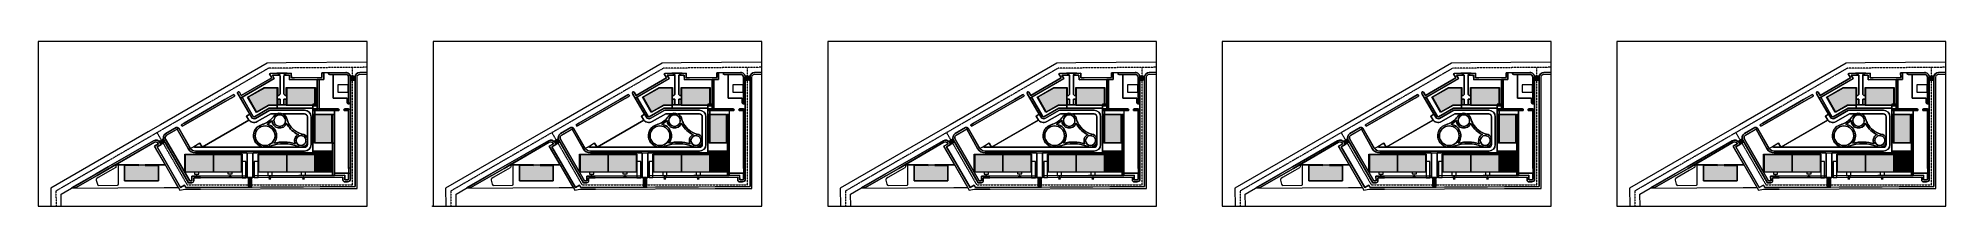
# Model space of a CAD drawing. Header units: millimetres. Extents: x 18162 to 3540582, y 72188 to 247925.
# Drawn here: x 1510062 to 3540582, y 72188 to 247925 of the extents above; entities that cross this region are included whole.
import ezdxf

# ---------------------------------------------------------------- set-up
doc = ezdxf.new("R2010")
doc.units = ezdxf.units.MM
doc.header["$MEASUREMENT"] = 0
doc.header["$XCLIPFRAME"] = 0
doc.linetypes.add('Hidden Line', pattern=[317.5, 211.666667, -105.833333])
for name, color, linetype in [('CONCEPT_БА-51 (9)_3_Drawing & Figure', 7, 'Continuous'), ('RENDER_REAL (5)_1_00 ET', 7, 'Continuous'), ('RENDER_REAL (5)_1_Drawing & Figure', 7, 'Continuous'), ('RENDER_REAL (5)_3_00 ET', 7, 'Continuous'), ('RENDER_REAL (5)_3_Drawing & Figure', 7, 'Continuous')]:
    doc.layers.add(name, color=color, linetype=linetype)
picture_1 = doc.add_image_def('image1.png', size_in_pixel=(6400, 8533))

msp = doc.modelspace()

# ---------------------------------------------------------------- hatches: boundary and pattern name
at = {"layer": 'RENDER_REAL (5)_1_Drawing & Figure', "linetype": 'Continuous', "lineweight": 0}
for points in [[(3445066.7, 198287.8), (3431306.2, 198287.8), (3414129, 188519.2), (3423027.3, 172872.4), (3436066.5, 180287.8), (3445066.7, 180287.8)], [(3485066.7, 198287.8), (3455066.7, 198287.8), (3455066.7, 180287.8), (3485066.7, 180287.8)], [(3503066.7, 170288.2), (3485066.7, 170288.2), (3485066.7, 140288.2), (3503066.7, 140288.2)], [(3377066.7, 109288.6), (3377066.7, 127288.6), (3347066.7, 127288.6), (3347066.7, 109288.6)], [(3407066.7, 109288.6), (3407066.7, 127288.6), (3377066.7, 127288.6), (3377066.7, 109288.6)], [(3455066.7, 109288.6), (3455066.7, 127288.6), (3425066.7, 127288.6), (3425066.7, 109288.6)], [(3485066.7, 109288.6), (3485066.7, 127288.6), (3455066.7, 127288.6), (3455066.7, 109288.6)], [(3485066.7, 127288.6), (3485066.7, 109288.6), (3503066.7, 109288.6), (3503066.7, 127288.6)], [(3318587.1, 115933.7), (3282587.4, 116077.3), (3282521.5, 99577.4), (3318521.2, 99433.8)]]:
    msp.add_hatch(color=27, dxfattribs=at).paths.add_polyline_path(points)
at = {"layer": 'RENDER_REAL (5)_3_Drawing & Figure', "linetype": 'Continuous', "lineweight": 0}
for points in [[(1764596.7, 198287.8), (1750836.3, 198287.8), (1733659.1, 188519.2), (1742557.4, 172872.4), (1755596.6, 180287.8), (1764596.7, 180287.8)], [(1804596.7, 198287.8), (1774596.7, 198287.8), (1774596.7, 180287.8), (1804596.7, 180287.8)], [(2184886.7, 198287.8), (2171126.2, 198287.8), (2153949, 188519.2), (2162847.3, 172872.4), (2175886.5, 180287.8), (2184886.7, 180287.8)], [(2224886.7, 198287.8), (2194886.7, 198287.8), (2194886.7, 180287.8), (2224886.7, 180287.8)], [(2604946.7, 198287.8), (2591186.2, 198287.8), (2574009, 188519.2), (2582907.3, 172872.4), (2595946.5, 180287.8), (2604946.7, 180287.8)], [(2644946.7, 198287.8), (2614946.7, 198287.8), (2614946.7, 180287.8), (2644946.7, 180287.8)], [(3025006.7, 198287.8), (3011246.2, 198287.8), (2994069, 188519.2), (3002967.3, 172872.4), (3016006.5, 180287.8), (3025006.7, 180287.8)], [(3065006.7, 198287.8), (3035006.7, 198287.8), (3035006.7, 180287.8), (3065006.7, 180287.8)], [(1822596.7, 170288.2), (1804596.7, 170288.2), (1804596.7, 140288.2), (1822596.7, 140288.2)], [(2242886.7, 170288.2), (2224886.7, 170288.2), (2224886.7, 140288.2), (2242886.7, 140288.2)], [(2662946.7, 170288.2), (2644946.7, 170288.2), (2644946.7, 140288.2), (2662946.7, 140288.2)], [(3083006.7, 170288.2), (3065006.7, 170288.2), (3065006.7, 140288.2), (3083006.7, 140288.2)], [(1696596.7, 109288.6), (1696596.7, 127288.6), (1666596.7, 127288.6), (1666596.7, 109288.6)], [(1726596.7, 109288.6), (1726596.7, 127288.6), (1696596.7, 127288.6), (1696596.7, 109288.6)], [(1774596.7, 109288.6), (1774596.7, 127288.6), (1744596.7, 127288.6), (1744596.7, 109288.6)], [(1804596.7, 109288.6), (1804596.7, 127288.6), (1774596.7, 127288.6), (1774596.7, 109288.6)], [(1804596.7, 127288.6), (1804596.7, 109288.6), (1822596.7, 109288.6), (1822596.7, 127288.6)], [(2116886.7, 109288.6), (2116886.7, 127288.6), (2086886.7, 127288.6), (2086886.7, 109288.6)], [(2146886.7, 109288.6), (2146886.7, 127288.6), (2116886.7, 127288.6), (2116886.7, 109288.6)], [(2194886.7, 109288.6), (2194886.7, 127288.6), (2164886.7, 127288.6), (2164886.7, 109288.6)], [(2224886.7, 109288.6), (2224886.7, 127288.6), (2194886.7, 127288.6), (2194886.7, 109288.6)], [(2224886.7, 127288.6), (2224886.7, 109288.6), (2242886.7, 109288.6), (2242886.7, 127288.6)], [(2536946.7, 109288.6), (2536946.7, 127288.6), (2506946.7, 127288.6), (2506946.7, 109288.6)], [(2566946.7, 109288.6), (2566946.7, 127288.6), (2536946.7, 127288.6), (2536946.7, 109288.6)], [(2614946.7, 109288.6), (2614946.7, 127288.6), (2584946.7, 127288.6), (2584946.7, 109288.6)], [(2644946.7, 109288.6), (2644946.7, 127288.6), (2614946.7, 127288.6), (2614946.7, 109288.6)], [(2644946.7, 127288.6), (2644946.7, 109288.6), (2662946.7, 109288.6), (2662946.7, 127288.6)], [(2957006.7, 109288.6), (2957006.7, 127288.6), (2927006.7, 127288.6), (2927006.7, 109288.6)], [(2987006.7, 109288.6), (2987006.7, 127288.6), (2957006.7, 127288.6), (2957006.7, 109288.6)], [(3035006.7, 109288.6), (3035006.7, 127288.6), (3005006.7, 127288.6), (3005006.7, 109288.6)], [(3065006.7, 109288.6), (3065006.7, 127288.6), (3035006.7, 127288.6), (3035006.7, 109288.6)], [(3065006.7, 127288.6), (3065006.7, 109288.6), (3083006.7, 109288.6), (3083006.7, 127288.6)], [(1638117.1, 115933.7), (1602117.4, 116077.3), (1602051.6, 99577.4), (1638051.3, 99433.8)], [(2058407.1, 115933.7), (2022407.4, 116077.3), (2022341.5, 99577.4), (2058341.2, 99433.8)], [(2478467.1, 115933.7), (2442467.4, 116077.3), (2442401.5, 99577.4), (2478401.2, 99433.8)], [(2898527.1, 115933.7), (2862527.4, 116077.3), (2862461.5, 99577.4), (2898461.2, 99433.8)]]:
    msp.add_hatch(color=27, dxfattribs=at).paths.add_polyline_path(points)

# ---------------------------------------------------------------- linework, layer by layer
at = {"layer": 'RENDER_REAL (5)_1_00 ET', "color": 7, "linetype": 'Continuous', "lineweight": 5, "flags": 128}
msp.add_lwpolyline([(3540582.4, 225912.6), (3454674.4, 225101.1), (3434376.9, 224909.4), (3320779.5, 159308.9), (3307789.8, 151807.6), (3203961.5, 91848.6), (3204086.8, 72524.1)], dxfattribs=at)
at = {"layer": 'RENDER_REAL (5)_1_00 ET', "color": 8, "linetype": 'Hidden Line', "lineweight": 13, "flags": 128}
for points in [[(3540582.4, 220412.3), (3454726.4, 219601.3), (3435875, 219423.3), (3323530, 154546), (3310540.3, 147044.7), (3209482.1, 88685.5), (3209587, 72524.1)], [(3317035.1, 150795.4), (3349048.5, 95359.2), (3525282.5, 95359.2), (3525282.5, 220267.8)]]:
    msp.add_lwpolyline(points, dxfattribs=at)
at = {"layer": 'RENDER_REAL (5)_1_00 ET', "color": 7, "linetype": 'Continuous', "lineweight": 5, "flags": 128}
for points in [[(3215087.1, 72524.1), (3215002.8, 85522.3), (3252217, 107012.9), (3265206.7, 114514.2), (3313290.8, 142281.9, -0.414213562), (3320121.1, 140452.4), (3321371.3, 138287.5), (3317041.4, 135787), (3342045.7, 92488.2), (3346375.6, 94988.7), (3347778.7, 92559), (3363258.6, 92643.6), (3363313, 92643.9), (3527923.2, 93543.4), (3527921.5, 210013.3, -0.410937416), (3532865.4, 215013.1), (3540582.4, 215099.6)], [(3540582.4, 215099.6), (3532865.4, 215013.1, 0.40329022), (3527923.2, 210144.5), (3527923.2, 202074.7), (3527923.2, 93538.2), (3490795.1, 93337.1), (3363313, 92643.9), (3363258.6, 92643.6), (3347778.7, 92559), (3346375.6, 94988.7), (3342045.7, 92488.2), (3317041.4, 135787), (3321371.3, 138287.5), (3320121.1, 140452.4, 0.414213562), (3313290.8, 142281.9), (3265206.7, 114514.2), (3252217, 107012.9), (3226159.7, 91965.2), (3230159, 91965.2), (3253217.2, 105280.9), (3266206.9, 112782.2), (3314291, 140549.9, -0.414213562), (3318389.1, 139452.2), (3318639.2, 139019.3), (3314309.3, 136518.8), (3341313.9, 89756.1), (3346627.7, 90552.7), (3363269.5, 90643.6), (3363323.9, 90643.9), (3490795.1, 91340.5), (3529923.2, 91554.3), (3529921.6, 202074.7), (3529921.5, 210013.3, -0.410937416), (3532887.8, 213013.2), (3540582.4, 213099.5)]]:
    msp.add_lwpolyline(points, format="xyb", dxfattribs=at)
for points in [[(3517865.4, 214844.9, -0.417497316), (3522921.5, 209845.3), (3522923, 104489), (3522923.1, 101499.8, -0.412618297), (3519939.5, 98499.8), (3516950.4, 98483.5, -0.414213562), (3514939.5, 100472.6), (3514923.1, 103468), (3363258.4, 102643.7), (3356111.4, 102608.9), (3356127.8, 99604.7, -0.414213562), (3354138.7, 97593.8), (3350656, 97574.8), (3324451, 142952.8, -0.414213562), (3326280.4, 149783.1), (3337388.7, 156198, -0.414205882), (3340120.8, 155466.2), (3352634.7, 133823.6), (3362581.7, 139567.8), (3365082.1, 135237.9), (3414875.7, 163992.8), (3412375.3, 168322.7), (3415782.9, 170420.6), (3403337.1, 191972.4), (3402837, 192838.4, -0.393597456), (3403266.6, 194241.2, -0.393597455), (3404696.3, 193912.1), (3406696.6, 190448.2), (3439170.7, 209201.4), (3436670.3, 213531.3), (3437382.1, 213942.4), (3459989.8, 214195.9), (3460045.9, 209196.2), (3463385.7, 209233.6), (3492543.8, 209560.6), (3492487.8, 214560.3)], [(3494509.7, 213571.7, 0.417501649), (3493498.5, 214571.6), (3492487.8, 214560.3), (3492543.8, 209560.6), (3460045.9, 209196.2), (3459989.8, 214195.9), (3437382.1, 213942.4), (3436670.3, 213531.3), (3439170.7, 209201.4), (3406696.6, 190448.2), (3404696.3, 193912.1, 0.931502269), (3402837, 192838.4), (3403337.1, 191972.4), (3405837.5, 187642.6), (3441902.9, 208469.6), (3439881.3, 211970.3), (3447712.4, 212058.1, 0.286669723), (3444567.1, 214022.9), (3455565.7, 214146.2, 0.285024259), (3452409.8, 212110.7), (3458012.4, 212173.6), (3458068.4, 207173.9), (3494565.8, 207583.2), (3494509.7, 212582.8)], [(3448067.1, 210522.9, 0.114006432), (3447712.4, 212058.1), (3439881.3, 211970.3), (3441902.9, 208469.6), (3407570.9, 188643.5), (3419396, 168166.4, 0.412278757), (3420756.3, 167797.2), (3436595.5, 176787.8), (3445066.7, 176787.8), (3445066.7, 179787.8), (3436198.8, 179787.8), (3422839.9, 172190.6), (3413447.2, 188706.6), (3431174, 198787.8), (3445566.7, 198787.8), (3445566.7, 190387.8), (3446067.1, 190387.8, 0.414213562), (3448067.1, 192387.8)], [(3455565.7, 214146.2), (3444567.1, 214022.9, -0.414213562), (3448067.1, 210522.9), (3448067.1, 192387.8, -0.414213562), (3446067.1, 190387.8), (3445066.7, 190387.8), (3445066.7, 186387.8), (3448067.1, 186387.8), (3448067.1, 180287.8), (3452067.1, 180287.8), (3452067.1, 186387.8), (3455066.7, 186387.8), (3455066.7, 190387.8), (3454067.1, 190387.8, -0.414213562), (3452067.1, 192387.8), (3452067.1, 210522.9, -0.414213562)], [(3458068.4, 207173.9), (3458012.4, 212173.6), (3452409.8, 212110.7, 0.115547643), (3452067.1, 210522.9), (3452067.1, 192387.8, 0.414213562), (3454067.1, 190387.8), (3454566.7, 190387.8), (3454566.7, 198787.8), (3485566.7, 198787.8), (3485566.7, 181287.8), (3487566.7, 181287.8), (3487566.7, 207504.7)], [(3499566.7, 213650.8, -0.410933103), (3500555.4, 214650.8), (3493498.5, 214571.6, -0.417501649), (3494509.7, 213571.7), (3494509.7, 212582.8), (3494509.7, 207508), (3489566.7, 207508), (3489566.7, 185008), (3489566.7, 176288.2), (3509922, 176288.2, -1), (3509922, 174288.2), (3505922, 174288.2), (3505922, 107788.2), (3520922, 107788.2, -0.414209239), (3522923, 105788.2), (3522922.9, 114788.2, -0.414217886), (3520922.9, 112788.2), (3520922, 174288.2), (3516922, 174288.2, -1), (3516922, 176288.2), (3519566.7, 176288.2), (3520922, 176288.2, -0.265559586), (3522922, 174288.2), (3522921.9, 183508, -0.414216676), (3520921.9, 181508), (3520566.7, 181508, -0.414213562), (3519566.7, 182508), (3519566.7, 187508), (3504566.7, 187508), (3504566.7, 207508), (3504565.4, 212695.6), (3500565.9, 212650.8, -0.414213562), (3499566.7, 213582.8)], [(3522921.5, 209845.3, 0.417497316), (3517865.4, 214844.9), (3500555.4, 214650.8, 0.410933103), (3499566.7, 213650.8), (3499566.7, 213582.8, 0.400489486), (3500520.4, 212650.2), (3517887.9, 212845, -0.417497316), (3520921.5, 209845.2), (3520921.9, 181508, 0.412836024), (3522921.9, 183498.6)], [(3520921.5, 209845.2, 0.417497316), (3517887.9, 212845), (3504565.4, 212695.6), (3504566.7, 207508), (3504566.7, 187508), (3519566.7, 187508), (3519566.7, 182508, 0.414213562), (3520566.7, 181508), (3520921.9, 181508)], [(3419396, 168166.4), (3407570.8, 188643.6), (3405867.1, 187594.6), (3417664.1, 167166.3, 0.412278757), (3421745, 166058.7), (3437124.4, 174787.8), (3474066.7, 174787.8, -0.414213562), (3481066.7, 167787.8), (3481066.7, 138288.6, -0.414213562), (3474066.7, 131288.6), (3358023.4, 131288.6, -0.270828643), (3351924, 134853.9), (3340120.8, 155466.2), (3338536.6, 154551.3), (3350181.3, 133872.5, 0.270828643), (3358023.4, 129288.6), (3483066.7, 129288.6), (3483066.7, 176787.8), (3436595.5, 176787.8), (3420756.3, 167797.2, -0.412278757)], [(3398007, 191204, -1.000074362), (3399007.2, 189472), (3391971, 185408.8), (3345154.6, 158373.1), (3344450.7, 157966.6, -0.999964365), (3343450.5, 159698.6), (3345886.4, 161105.2), (3389238.9, 186140.5)], [(3399007.2, 189472, 1.000074362), (3398007, 191204), (3389238.9, 186140.5), (3345886.4, 161105.2), (3343450.5, 159698.6, 0.999964363), (3344450.7, 157966.6), (3345154.6, 158373.1), (3391971, 185408.8)], [(3417664.1, 167166.3), (3415784.2, 170421.5), (3412376.7, 168323.5), (3414200.2, 165165.9, 0.412278757), (3423722.4, 162581.7), (3438182.2, 170787.8), (3474066.7, 170787.8, -0.414213562), (3477066.7, 167787.8), (3477066.7, 138288.6, -0.414213562), (3474066.7, 135288.6), (3358023.5, 135288.6, -0.1628761), (3356217.9, 135892.8), (3352633.1, 133822.6, 0.223332809), (3358023.4, 131288.6), (3474066.7, 131288.6, 0.414213562), (3481066.7, 138288.6), (3481066.7, 167787.8, 0.414213562), (3474066.7, 174787.8), (3437124.4, 174787.8), (3421745, 166058.7, -0.412278757)], [(3438182.2, 170787.8), (3423722.4, 162581.7, -0.412278757), (3414200.2, 165165.9), (3412376.7, 168323.5), (3414875.7, 163992.8), (3365169.9, 135288.6), (3431957.5, 135288.6, -0.879747702), (3429139.2, 159522.4, 0.013510851), (3430337.2, 159930, 0.143551441), (3440904.2, 167800, -0.145484832), (3444276.7, 170787.8)], [(3520922, 176288.2), (3520923, 104489), (3520923.1, 101499.8, -0.412618297), (3519928.6, 100499.8), (3516939.4, 100483.5), (3516912.1, 105478.8), (3419066.7, 104947.1), (3419066.7, 102947), (3514923.1, 103468), (3514939.5, 100472.6, 0.414213562), (3516950.4, 98483.5), (3519939.5, 98499.8, 0.412618297), (3522923.1, 101499.8), (3522923, 104489), (3522922, 174288.3, 0.265558481), (3520922, 176288.2)], [(3455408.5, 164959.3, 0.689542612), (3440904.2, 167800, -0.143551441), (3430337.2, 159930, -0.013510851), (3429139.2, 159522.4, 1.097280346), (3437220.3, 136401.9, -0.188173689), (3467718.3, 135969.9, 1.116491931), (3471552.5, 149404.3, -0.21579469), (3457221.8, 160404.8, -0.056126272)], [(3441400.3, 139533, 0.585811876), (3434125.8, 159718.2, 0.069051846), (3439711.8, 163803.9, 0.846414226), (3455029.4, 160872.8, 0.015293925), (3455672.4, 159576.4, 0.17338822), (3467475.9, 148876.5, 0.439311139), (3464245.1, 139041.8, 0.132989794)], [(3439711.8, 163803.9, -0.069051846), (3434125.8, 159718.2, -0.585811876), (3441400.3, 139533, -0.132989794), (3464245.1, 139041.8, -0.439311139), (3467475.9, 148876.5, -0.17338822), (3455672.4, 159576.4, -0.015293925), (3455029.4, 160872.8, -0.846414226)], [(3447616.1, 157471.9, -1), (3447616.1, 169770.7, -1)], [(3447616.1, 169770.7, 1), (3447616.1, 157471.9, 0.461088473), (3453689.5, 164584.9, -0.010875742), (3453443.8, 165584.4, 0.321949614)], [(3474066.7, 170787.8), (3450955.5, 170787.8, -0.245959855), (3455408.5, 164959.3, 0.056126272), (3457221.8, 160404.8, 0.21579469), (3471552.5, 149404.3, -0.279778361), (3477066.7, 144629.6), (3477066.7, 167787.8, 0.414213562)], [(3483066.7, 176288.2), (3483066.7, 174288.2), (3509922, 174288.2, 1), (3509922, 176288.2)], [(3516922, 174288.2), (3520922, 174288.2), (3520922, 176288.2), (3516922, 176288.2, 1)], [(3340120.8, 155466.2, 0.414213562), (3337388.7, 156198), (3326280.4, 149783.1, 0.414213562), (3324451, 142952.8), (3350656, 97574.8), (3354138.7, 97593.8, 0.414213562), (3356127.8, 99604.7), (3356111.4, 102608.9), (3363258.4, 102643.7), (3417877.2, 102940.6), (3413066.7, 102940.6), (3413066.7, 104914.5), (3363248.1, 104643.7), (3354100.5, 104599.1), (3354127.8, 99593.8), (3351806.9, 99581.1), (3326182.9, 143953, -0.414213562), (3327280.6, 148051.2)], [(3338536.6, 154551.3), (3327280.6, 148051.2, 0.414213562), (3326182.9, 143953), (3351806.9, 99581.1), (3354127.8, 99593.8), (3354100.5, 104599.1), (3363248.1, 104643.7), (3413066.7, 104914.5), (3413066.7, 127788.6, 0.111182522), (3412728.9, 129288.6), (3358023.4, 129288.6, -0.270828643), (3350181.3, 133872.5)], [(3432105, 137044.7, -1), (3432105, 158128.3, -1)], [(3432105, 158128.3, 1), (3432105, 137044.7, 1)], [(3470377.1, 137204.5, -1), (3470377.1, 147746.3, -0.039697967), (3471210.1, 147680.1, 0.006228968), (3471786.1, 147554.5, -0.873087127)], [(3471210.1, 147680.1, 0.039697967), (3470377.1, 147746.3, 1), (3470377.1, 137204.5, 0.873087127), (3471786.1, 147554.5, -0.006228968)], [(3314291, 140549.9), (3272534.4, 116436.2), (3278609, 116436.2), (3297609, 116436.2), (3304609, 116436.2), (3323609, 116436.2), (3325906.6, 116436.2), (3314309.3, 136518.8), (3318639.2, 139019.3), (3318389.1, 139452.2, 0.414213562)], [(3365052.8, 135288.6), (3362581.7, 139567.8), (3356217.9, 135892.8, 0.1628761), (3358023.5, 135288.6)], [(3409566.7, 131288.6, -0.414213562), (3413066.7, 127788.6), (3413066.7, 102940.6), (3419066.7, 102940.6), (3419066.7, 127788.6, -0.414213562), (3422566.7, 131288.6)], [(3483066.7, 129288.6), (3419404.4, 129288.6, 0.111182522), (3419066.7, 127788.6), (3419066.7, 104947.1), (3504966.8, 105413.9), (3503922, 105413.9), (3503922, 129288.6)], [(3477066.7, 140288.2, -0.435315798), (3467718.3, 135969.9, 0.188173689), (3437220.3, 136401.9, -0.104618249), (3432252.5, 135288.6), (3474066.7, 135288.6, 0.414213562), (3477066.7, 138288.6)], [(3275921.2, 113748.4), (3275921.2, 116436.2), (3273254.7, 116436.2), (3273254.7, 114614.3, -0.26792274), (3272504.9, 113315.3), (3267551, 110454.6), (3254561.4, 102953.3), (3253052.9, 102082.2, 0.34196071), (3252357.7, 100381.8), (3253611.4, 95867.4, 0.338217054), (3255063.7, 94768.8), (3275139.1, 94862, 0.41288682), (3275922.3, 96353.4), (3275921.2, 107124.1)], [(3505922, 107788.2), (3505922, 105419.1), (3516912.1, 105478.8), (3516939.4, 100483.5), (3519928.6, 100499.8, 0.412618297), (3520923.1, 101499.8), (3520923, 104489), (3520923, 107788.2)]]:
    msp.add_lwpolyline(points, format="xyb", close=True, dxfattribs=at)
for points in [[(3487566.7, 207508), (3487566.7, 174788.2), (3489566.7, 174788.2), (3489566.7, 207508)], [(3448067.1, 180287.8), (3448067.1, 186387.8), (3445566.7, 186387.8), (3445566.7, 180287.8)], [(3452067.1, 186387.8), (3452067.1, 180287.8), (3454566.7, 180287.8), (3454566.7, 186387.8)], [(3454566.7, 180287.8), (3445566.7, 180287.8), (3445566.7, 179787.8), (3445066.7, 179787.8), (3445066.7, 176787.8), (3483066.7, 176787.8), (3483066.7, 179287.8), (3483066.7, 179787.8), (3454566.7, 179787.8)], [(3483066.7, 181287.8), (3483066.7, 179287.8), (3487566.7, 179287.8), (3487566.7, 181287.8)], [(3487566.7, 176288.2), (3487566.7, 179287.8), (3483066.7, 179287.8), (3483066.7, 176288.2)], [(3485066.7, 174288.2), (3483066.7, 174288.2), (3483066.7, 131288.6), (3503922, 131288.6), (3503922, 139788.2), (3503922, 170288.2), (3503566.7, 170288.2), (3503566.7, 139788.2), (3484566.7, 139788.2), (3484566.7, 170788.2), (3485066.7, 170788.2)], [(3504194.1, 174288.2), (3485066.7, 174288.2), (3485066.7, 170288.2), (3504194.1, 170288.2), (3505944.1, 170288.2), (3505944.1, 174288.2)], [(3505922, 170288.2), (3503922, 170288.2), (3503922, 139788.2), (3505922, 139788.2)], [(3407566.7, 108788.6), (3346566.7, 108788.6), (3346566.7, 127788.6), (3407566.7, 127788.6)], [(3484566.7, 127788.6), (3485566.7, 127788.6), (3503566.7, 127788.6), (3503566.7, 108788.6), (3485566.7, 108788.6), (3484566.7, 108788.6), (3424566.7, 108788.6), (3424566.7, 127788.6)], [(3483066.7, 131288.6), (3483066.7, 129288.6), (3503922, 129288.6), (3503922, 131288.6)], [(3505922, 105413.9), (3505922, 139788.2), (3503922, 139788.2), (3503922, 105413.9)], [(3272534.4, 116436.2), (3266206.9, 112782.2), (3253217.2, 105280.9), (3230159, 91965.2), (3226159.7, 91965.2), (3226060.3, 91907.9), (3324809, 92440.1), (3339717.6, 92520.4), (3325906.6, 116436.2), (3323609, 116436.2), (3304609, 116436.2), (3304609, 115989.4), (3318587.1, 115933.7), (3318521.2, 99433.8), (3282521.5, 99577.4), (3282587.4, 116077.3), (3297609, 116017.3), (3297609, 116436.2), (3278609, 116436.2)], [(3356966.7, 108788.6), (3356966.7, 106692.8), (3361566.7, 106692.8), (3361566.7, 108788.6)], [(3397166.7, 108788.6), (3392566.7, 108788.6), (3392566.7, 106899.1), (3397166.7, 106899.1)], [(3411566.7, 108161.1), (3411566.7, 120288.6), (3407566.7, 120288.6), (3407566.7, 108161.1), (3407566.7, 102913.5), (3411566.7, 102913.5)], [(3424566.7, 108161.1), (3424566.7, 120288.6), (3420566.7, 120288.6), (3420566.7, 108161.1), (3420566.7, 102981.1), (3424566.7, 102981.1)], [(3434966.7, 108788.6), (3434966.7, 105042.4), (3439566.7, 105042.4), (3439566.7, 108788.6)], [(3475166.7, 108788.6), (3470566.7, 108788.6), (3470566.7, 105235.3), (3475166.7, 105235.3)]]:
    msp.add_lwpolyline(points, close=True, dxfattribs=at)
at = {"layer": 'RENDER_REAL (5)_1_Drawing & Figure', "color": 7, "linetype": 'Continuous', "lineweight": 13, "flags": 128}
msp.add_lwpolyline([(3190532.4, 72524.1), (3540582.4, 72524.1), (3540582.4, 247925.2), (3190532.4, 247925.2)], close=True, dxfattribs=at)
at = {"layer": 'RENDER_REAL (5)_1_Drawing & Figure', "color": 7, "linetype": 'Continuous', "lineweight": 5, "flags": 128}
for points in [[(3523171.5, 206852.7), (3523471.5, 206853.1), (3523466.8, 210853.1), (3523166.8, 210852.7)], [(3523771.5, 206853.4), (3524071.5, 206853.8), (3524066.8, 210853.8), (3523766.8, 210853.4)], [(3524371.5, 206854.1), (3524671.5, 206854.5), (3524666.8, 210854.5), (3524366.8, 210854.1)], [(3524971.5, 206854.8), (3525271.5, 206855.2), (3525266.8, 210855.2), (3524966.8, 210854.8)], [(3525571.5, 206855.6), (3525871.5, 206855.9), (3525866.8, 210855.9), (3525566.8, 210855.5)], [(3526171.5, 206856.3), (3526471.5, 206856.6), (3526466.8, 210856.6), (3526166.8, 210856.3)], [(3526771.5, 206857), (3527071.5, 206857.3), (3527066.8, 210857.3), (3526766.8, 210857)], [(3527371.5, 206857.7), (3527671.5, 206858), (3527666.8, 210858), (3527366.8, 210857.7)], [(3445066.7, 198287.8), (3431306.2, 198287.8), (3414129, 188519.2), (3423027.3, 172872.4), (3436066.5, 180287.8), (3445066.7, 180287.8)], [(3485066.7, 198287.8), (3455066.7, 198287.8), (3455066.7, 180287.8), (3485066.7, 180287.8)], [(3509607.1, 194070.7), (3520669.2, 194070.7), (3520669.2, 201656.1), (3509607.1, 201656.1)], [(3503066.7, 170288.2), (3485066.7, 170288.2), (3485066.7, 140288.2), (3503066.7, 140288.2)], [(3322107.4, 138712.5), (3322367.2, 138862.6), (3320366.8, 142326.5), (3320107, 142176.4)], [(3322627, 139012.6), (3322886.8, 139162.6), (3320886.4, 142626.5), (3320626.6, 142476.5)], [(3323146.6, 139312.6), (3323406.4, 139462.7), (3321406, 142926.6), (3321146.2, 142776.6)], [(3323666.1, 139612.7), (3323925.9, 139762.7), (3321925.6, 143226.6), (3321665.8, 143076.6)], [(3324185.7, 139912.7), (3324445.5, 140062.8), (3322445.2, 143526.7), (3322185.4, 143376.7)], [(3324705.3, 140212.8), (3324965.1, 140362.8), (3322964.8, 143826.7), (3322705, 143676.7)], [(3325224.9, 140512.9), (3325484.7, 140662.9), (3323484.4, 144126.8), (3323224.6, 143976.8)], [(3321587.8, 138412.5), (3321847.6, 138562.5), (3319847.3, 142026.4), (3319587.5, 141876.4)], [(3377066.7, 109288.6), (3377066.7, 127288.6), (3347066.7, 127288.6), (3347066.7, 109288.6)], [(3407066.7, 109288.6), (3407066.7, 127288.6), (3377066.7, 127288.6), (3377066.7, 109288.6)], [(3455066.7, 109288.6), (3455066.7, 127288.6), (3425066.7, 127288.6), (3425066.7, 109288.6)], [(3485066.7, 109288.6), (3485066.7, 127288.6), (3455066.7, 127288.6), (3455066.7, 109288.6)], [(3485066.7, 127288.6), (3485066.7, 109288.6), (3503066.7, 109288.6), (3503066.7, 127288.6)], [(3318587.1, 115933.7), (3282587.4, 116077.3), (3282521.5, 99577.4), (3318521.2, 99433.8)], [(3359266.7, 105518.7), (3358166.7, 103318.7), (3360366.7, 103318.7)], [(3394866.7, 105518.7), (3393766.7, 103318.7), (3395966.7, 103318.7)], [(3418069.7, 102374.6), (3418069.4, 102674.6), (3414069.4, 102669.9), (3414069.7, 102369.9)], [(3418070.4, 101774.6), (3418070.1, 102074.6), (3414070.1, 102069.9), (3414070.5, 101769.9)], [(3437266.7, 103753.6), (3436166.7, 101553.6), (3438366.7, 101553.6)], [(3472866.7, 103753.6), (3471766.7, 101553.6), (3473966.7, 101553.6)], [(3418070.1, 97574.6), (3418069.7, 97874.6), (3414069.7, 97869.9), (3414070.1, 97569.9)], [(3418070.8, 96974.6), (3418070.4, 97274.6), (3414070.5, 97269.9), (3414070.8, 96969.9)], [(3418071.2, 101174.6), (3418070.8, 101474.6), (3414070.8, 101469.9), (3414071.2, 101169.9)], [(3418071.5, 96374.6), (3418071.2, 96674.6), (3414071.2, 96669.9), (3414071.5, 96369.9)], [(3418071.9, 100574.6), (3418071.5, 100874.6), (3414071.5, 100869.9), (3414071.9, 100569.9)], [(3418072.2, 95774.6), (3418071.9, 96074.6), (3414071.9, 96069.9), (3414072.2, 95769.9)], [(3418072.6, 99974.6), (3418072.2, 100274.6), (3414072.2, 100269.9), (3414072.6, 99969.9)], [(3418072.9, 95174.6), (3418072.6, 95474.6), (3414072.6, 95469.9), (3414072.9, 95169.9)], [(3418073.3, 99374.6), (3418072.9, 99674.6), (3414072.9, 99669.9), (3414073.3, 99369.9)], [(3418073.6, 94574.6), (3418073.3, 94874.6), (3414073.3, 94869.9), (3414073.6, 94569.9)], [(3418074, 98774.6), (3418073.6, 99074.6), (3414073.6, 99069.9), (3414074, 98769.9)], [(3418074.3, 93974.6), (3418074, 94274.6), (3414074, 94269.9), (3414074.3, 93969.9)], [(3418074.7, 98174.6), (3418074.3, 98474.6), (3414074.3, 98469.9), (3414074.7, 98169.9)], [(3418075, 93374.6), (3418074.7, 93674.6), (3414074.7, 93669.9), (3414075, 93369.9)]]:
    msp.add_lwpolyline(points, close=True, dxfattribs=at)
at = {"layer": 'RENDER_REAL (5)_3_00 ET', "color": 7, "linetype": 'Continuous', "lineweight": 5, "flags": 128}
for points in [[(1860112.5, 225912.6), (1774204.5, 225101.1), (1753907, 224909.4), (1640309.5, 159308.9), (1627319.9, 151807.6), (1523491.5, 91848.6), (1523616.9, 72524.1)], [(2280402.4, 225912.6), (2194494.4, 225101.1), (2174196.9, 224909.4), (2060599.5, 159308.9), (2047609.8, 151807.6), (1943781.5, 91848.6), (1943906.8, 72524.1)], [(2700462.4, 225912.6), (2614554.4, 225101.1), (2594256.9, 224909.4), (2480659.5, 159308.9), (2467669.8, 151807.6), (2363841.5, 91848.6), (2363966.8, 72524.1)], [(3120522.4, 225912.6), (3034614.4, 225101.1), (3014316.9, 224909.4), (2900719.5, 159308.9), (2887729.8, 151807.6), (2783901.5, 91848.6), (2784026.8, 72524.1)]]:
    msp.add_lwpolyline(points, dxfattribs=at)
at = {"layer": 'RENDER_REAL (5)_3_00 ET', "color": 8, "linetype": 'Hidden Line', "lineweight": 13, "flags": 128}
for points in [[(1860112.5, 220412.3), (1774256.4, 219601.3), (1755405.1, 219423.3), (1643060, 154546), (1630070.4, 147044.7), (1529012.2, 88685.5), (1529117, 72524.1)], [(1636565.2, 150795.4), (1668578.6, 95359.2), (1844812.5, 95359.2), (1844812.5, 220267.8)], [(2280402.4, 220412.3), (2194546.4, 219601.3), (2175695, 219423.3), (2063350, 154546), (2050360.3, 147044.7), (1949302.1, 88685.5), (1949407, 72524.1)], [(2056855.1, 150795.4), (2088868.5, 95359.2), (2265102.5, 95359.2), (2265102.5, 220267.8)], [(2700462.4, 220412.3), (2614606.4, 219601.3), (2595755, 219423.3), (2483410, 154546), (2470420.3, 147044.7), (2369362.1, 88685.5), (2369467, 72524.1)], [(2476915.1, 150795.4), (2508928.5, 95359.2), (2685162.5, 95359.2), (2685162.5, 220267.8)], [(3120522.4, 220412.3), (3034666.4, 219601.3), (3015815, 219423.3), (2903470, 154546), (2890480.3, 147044.7), (2789422.1, 88685.5), (2789527, 72524.1)], [(2896975.1, 150795.4), (2928988.5, 95359.2), (3105222.5, 95359.2), (3105222.5, 220267.8)]]:
    msp.add_lwpolyline(points, dxfattribs=at)
at = {"layer": 'RENDER_REAL (5)_3_00 ET', "color": 7, "linetype": 'Continuous', "lineweight": 5, "flags": 128}
for points in [[(1534617.1, 72524.1), (1534532.8, 85522.3), (1571747.1, 107012.9), (1584736.7, 114514.2), (1632820.8, 142281.9, -0.414213562), (1639651.1, 140452.4), (1640901.4, 138287.5), (1636571.5, 135787), (1661575.7, 92488.2), (1665905.6, 94988.7), (1667308.7, 92559), (1682788.6, 92643.6), (1682843.1, 92643.9), (1847453.3, 93543.4), (1847451.5, 210013.3, -0.410937416), (1852395.5, 215013.1), (1860112.5, 215099.6)], [(1860112.5, 215099.6), (1852395.5, 215013.1, 0.40329022), (1847453.3, 210144.5), (1847453.3, 202074.7), (1847453.3, 93538.2), (1810325.2, 93337.1), (1682843.1, 92643.9), (1682788.6, 92643.6), (1667308.7, 92559), (1665905.6, 94988.7), (1661575.7, 92488.2), (1636571.5, 135787), (1640901.4, 138287.5), (1639651.1, 140452.4, 0.414213562), (1632820.8, 142281.9), (1584736.7, 114514.2), (1571747.1, 107012.9), (1545689.7, 91965.2), (1549689.1, 91965.2), (1572747.3, 105280.9), (1585736.9, 112782.2), (1633821, 140549.9, -0.414213562), (1637919.2, 139452.2), (1638169.2, 139019.3), (1633839.4, 136518.8), (1660844, 89756.1), (1666157.8, 90552.7), (1682799.6, 90643.6), (1682854, 90643.9), (1810325.2, 91340.5), (1849453.3, 91554.3), (1849451.7, 202074.7), (1849451.5, 210013.3, -0.410937416), (1852417.9, 213013.2), (1860112.5, 213099.5)], [(1954907.1, 72524.1), (1954822.8, 85522.3), (1992037, 107012.9), (2005026.7, 114514.2), (2053110.8, 142281.9, -0.414213562), (2059941.1, 140452.4), (2061191.3, 138287.5), (2056861.4, 135787), (2081865.7, 92488.2), (2086195.6, 94988.7), (2087598.7, 92559), (2103078.6, 92643.6), (2103133, 92643.9), (2267743.2, 93543.4), (2267741.5, 210013.3, -0.410937416), (2272685.4, 215013.1), (2280402.4, 215099.6)], [(2280402.4, 215099.6), (2272685.4, 215013.1, 0.40329022), (2267743.2, 210144.5), (2267743.2, 202074.7), (2267743.2, 93538.2), (2230615.1, 93337.1), (2103133, 92643.9), (2103078.6, 92643.6), (2087598.7, 92559), (2086195.6, 94988.7), (2081865.7, 92488.2), (2056861.4, 135787), (2061191.3, 138287.5), (2059941.1, 140452.4, 0.414213562), (2053110.8, 142281.9), (2005026.7, 114514.2), (1992037, 107012.9), (1965979.7, 91965.2), (1969979, 91965.2), (1993037.2, 105280.9), (2006026.9, 112782.2), (2054111, 140549.9, -0.414213562), (2058209.1, 139452.2), (2058459.2, 139019.3), (2054129.3, 136518.8), (2081133.9, 89756.1), (2086447.7, 90552.7), (2103089.5, 90643.6), (2103143.9, 90643.9), (2230615.1, 91340.5), (2269743.2, 91554.3), (2269741.6, 202074.7), (2269741.5, 210013.3, -0.410937416), (2272707.8, 213013.2), (2280402.4, 213099.5)], [(2374967.1, 72524.1), (2374882.8, 85522.3), (2412097, 107012.9), (2425086.7, 114514.2), (2473170.8, 142281.9, -0.414213562), (2480001.1, 140452.4), (2481251.3, 138287.5), (2476921.4, 135787), (2501925.7, 92488.2), (2506255.6, 94988.7), (2507658.7, 92559), (2523138.6, 92643.6), (2523193, 92643.9), (2687803.2, 93543.4), (2687801.5, 210013.3, -0.410937416), (2692745.4, 215013.1), (2700462.4, 215099.6)], [(2700462.4, 215099.6), (2692745.4, 215013.1, 0.40329022), (2687803.2, 210144.5), (2687803.2, 202074.7), (2687803.2, 93538.2), (2650675.1, 93337.1), (2523193, 92643.9), (2523138.6, 92643.6), (2507658.7, 92559), (2506255.6, 94988.7), (2501925.7, 92488.2), (2476921.4, 135787), (2481251.3, 138287.5), (2480001.1, 140452.4, 0.414213562), (2473170.8, 142281.9), (2425086.7, 114514.2), (2412097, 107012.9), (2386039.7, 91965.2), (2390039, 91965.2), (2413097.2, 105280.9), (2426086.9, 112782.2), (2474171, 140549.9, -0.414213562), (2478269.1, 139452.2), (2478519.2, 139019.3), (2474189.3, 136518.8), (2501193.9, 89756.1), (2506507.7, 90552.7), (2523149.5, 90643.6), (2523203.9, 90643.9), (2650675.1, 91340.5), (2689803.2, 91554.3), (2689801.6, 202074.7), (2689801.5, 210013.3, -0.410937416), (2692767.8, 213013.2), (2700462.4, 213099.5)], [(2795027.1, 72524.1), (2794942.8, 85522.3), (2832157, 107012.9), (2845146.7, 114514.2), (2893230.8, 142281.9, -0.414213562), (2900061.1, 140452.4), (2901311.3, 138287.5), (2896981.4, 135787), (2921985.7, 92488.2), (2926315.6, 94988.7), (2927718.7, 92559), (2943198.6, 92643.6), (2943253, 92643.9), (3107863.2, 93543.4), (3107861.5, 210013.3, -0.410937416), (3112805.4, 215013.1), (3120522.4, 215099.6)], [(3120522.4, 215099.6), (3112805.4, 215013.1, 0.40329022), (3107863.2, 210144.5), (3107863.2, 202074.7), (3107863.2, 93538.2), (3070735.1, 93337.1), (2943253, 92643.9), (2943198.6, 92643.6), (2927718.7, 92559), (2926315.6, 94988.7), (2921985.7, 92488.2), (2896981.4, 135787), (2901311.3, 138287.5), (2900061.1, 140452.4, 0.414213562), (2893230.8, 142281.9), (2845146.7, 114514.2), (2832157, 107012.9), (2806099.7, 91965.2), (2810099, 91965.2), (2833157.2, 105280.9), (2846146.9, 112782.2), (2894231, 140549.9, -0.414213562), (2898329.1, 139452.2), (2898579.2, 139019.3), (2894249.3, 136518.8), (2921253.9, 89756.1), (2926567.7, 90552.7), (2943209.5, 90643.6), (2943263.9, 90643.9), (3070735.1, 91340.5), (3109863.2, 91554.3), (3109861.6, 202074.7), (3109861.5, 210013.3, -0.410937416), (3112827.8, 213013.2), (3120522.4, 213099.5)]]:
    msp.add_lwpolyline(points, format="xyb", dxfattribs=at)
for points in [[(1837395.5, 214844.9, -0.417497316), (1842451.5, 209845.3), (1842453.1, 104489), (1842453.1, 101499.8, -0.412618297), (1839469.5, 98499.8), (1836480.4, 98483.5, -0.414213562), (1834469.5, 100472.6), (1834453.1, 103468), (1682788.4, 102643.7), (1675641.4, 102608.9), (1675657.8, 99604.7, -0.414213562), (1673668.8, 97593.8), (1670186, 97574.8), (1643981, 142952.8, -0.414213562), (1645810.5, 149783.1), (1656918.8, 156198, -0.414205882), (1659650.9, 155466.2), (1672164.8, 133823.6), (1682111.7, 139567.8), (1684612.2, 135237.9), (1734405.8, 163992.8), (1731905.4, 168322.7), (1735312.9, 170420.6), (1722867.1, 191972.4), (1722367, 192838.4, -0.393597456), (1722796.6, 194241.2, -0.393597455), (1724226.3, 193912.1), (1726226.7, 190448.2), (1758700.8, 209201.4), (1756200.4, 213531.3), (1756912.2, 213942.4), (1779519.9, 214195.9), (1779575.9, 209196.2), (1782915.7, 209233.6), (1812073.9, 209560.6), (1812017.8, 214560.3)], [(1814039.8, 213571.7, 0.417501649), (1813028.6, 214571.6), (1812017.8, 214560.3), (1812073.9, 209560.6), (1779575.9, 209196.2), (1779519.9, 214195.9), (1756912.2, 213942.4), (1756200.4, 213531.3), (1758700.8, 209201.4), (1726226.7, 190448.2), (1724226.3, 193912.1, 0.931502269), (1722367, 192838.4), (1722867.1, 191972.4), (1725367.5, 187642.6), (1761432.9, 208469.6), (1759411.4, 211970.3), (1767242.5, 212058.1, 0.286669723), (1764097.1, 214022.9), (1775095.8, 214146.2, 0.285024259), (1771939.8, 212110.7), (1777542.4, 212173.6), (1777598.5, 207173.9), (1814095.9, 207583.2), (1814039.8, 212582.8)], [(1767597.1, 210522.9, 0.114006432), (1767242.5, 212058.1), (1759411.4, 211970.3), (1761432.9, 208469.6), (1727100.9, 188643.5), (1738926.1, 168166.4, 0.412278757), (1740286.4, 167797.2), (1756125.5, 176787.8), (1764596.7, 176787.8), (1764596.7, 179787.8), (1755728.8, 179787.8), (1742369.9, 172190.6), (1732977.2, 188706.6), (1750704, 198787.8), (1765096.7, 198787.8), (1765096.7, 190387.8), (1765597.1, 190387.8, 0.414213562), (1767597.1, 192387.8)], [(1775095.8, 214146.2), (1764097.1, 214022.9, -0.414213562), (1767597.1, 210522.9), (1767597.1, 192387.8, -0.414213562), (1765597.1, 190387.8), (1764596.7, 190387.8), (1764596.7, 186387.8), (1767597.1, 186387.8), (1767597.1, 180287.8), (1771597.1, 180287.8), (1771597.1, 186387.8), (1774596.7, 186387.8), (1774596.7, 190387.8), (1773597.1, 190387.8, -0.414213562), (1771597.1, 192387.8), (1771597.1, 210522.9, -0.414213562)], [(1777598.5, 207173.9), (1777542.4, 212173.6), (1771939.8, 212110.7, 0.115547643), (1771597.1, 210522.9), (1771597.1, 192387.8, 0.414213562), (1773597.1, 190387.8), (1774096.7, 190387.8), (1774096.7, 198787.8), (1805096.7, 198787.8), (1805096.7, 181287.8), (1807096.7, 181287.8), (1807096.7, 207504.7)], [(1819096.7, 213650.8, -0.410933103), (1820085.5, 214650.8), (1813028.6, 214571.6, -0.417501649), (1814039.8, 213571.7), (1814039.8, 212582.8), (1814039.8, 207508), (1809096.7, 207508), (1809096.7, 185008), (1809096.7, 176288.2), (1829452, 176288.2, -1), (1829452, 174288.2), (1825452, 174288.2), (1825452, 107788.2), (1840452, 107788.2, -0.414209239), (1842453.1, 105788.2), (1842452.9, 114788.2, -0.414217886), (1840452.9, 112788.2), (1840452, 174288.2), (1836452, 174288.2, -1), (1836452, 176288.2), (1839096.7, 176288.2), (1840452.1, 176288.2, -0.265559586), (1842452.1, 174288.2), (1842451.9, 183508, -0.414216676), (1840451.9, 181508), (1840096.7, 181508, -0.414213562), (1839096.7, 182508), (1839096.7, 187508), (1824096.7, 187508), (1824096.7, 207508), (1824095.4, 212695.6), (1820095.9, 212650.8, -0.414213562), (1819096.7, 213582.8)], [(1842451.5, 209845.3, 0.417497316), (1837395.5, 214844.9), (1820085.5, 214650.8, 0.410933103), (1819096.7, 213650.8), (1819096.7, 213582.8, 0.400489486), (1820050.4, 212650.2), (1837417.9, 212845, -0.417497316), (1840451.5, 209845.2), (1840452, 181508, 0.412836024), (1842451.9, 183498.6)], [(1840451.5, 209845.2, 0.417497316), (1837417.9, 212845), (1824095.4, 212695.6), (1824096.7, 207508), (1824096.7, 187508), (1839096.7, 187508), (1839096.7, 182508, 0.414213562), (1840096.7, 181508), (1840451.9, 181508)], [(2257685.4, 214844.9, -0.417497316), (2262741.5, 209845.3), (2262743, 104489), (2262743.1, 101499.8, -0.412618297), (2259759.5, 98499.8), (2256770.4, 98483.5, -0.414213562), (2254759.5, 100472.6), (2254743.1, 103468), (2103078.4, 102643.7), (2095931.4, 102608.9), (2095947.8, 99604.7, -0.414213562), (2093958.7, 97593.8), (2090476, 97574.8), (2064271, 142952.8, -0.414213562), (2066100.4, 149783.1), (2077208.7, 156198, -0.414205882), (2079940.8, 155466.2), (2092454.7, 133823.6), (2102401.7, 139567.8), (2104902.1, 135237.9), (2154695.7, 163992.8), (2152195.3, 168322.7), (2155602.9, 170420.6), (2143157.1, 191972.4), (2142657, 192838.4, -0.393597456), (2143086.6, 194241.2, -0.393597455), (2144516.3, 193912.1), (2146516.6, 190448.2), (2178990.7, 209201.4), (2176490.3, 213531.3), (2177202.1, 213942.4), (2199809.8, 214195.9), (2199865.9, 209196.2), (2203205.7, 209233.6), (2232363.8, 209560.6), (2232307.8, 214560.3)], [(2234329.7, 213571.7, 0.417501649), (2233318.5, 214571.6), (2232307.8, 214560.3), (2232363.8, 209560.6), (2199865.9, 209196.2), (2199809.8, 214195.9), (2177202.1, 213942.4), (2176490.3, 213531.3), (2178990.7, 209201.4), (2146516.6, 190448.2), (2144516.3, 193912.1, 0.931502269), (2142657, 192838.4), (2143157.1, 191972.4), (2145657.5, 187642.6), (2181722.9, 208469.6), (2179701.3, 211970.3), (2187532.4, 212058.1, 0.286669723), (2184387.1, 214022.9), (2195385.7, 214146.2, 0.285024259), (2192229.8, 212110.7), (2197832.4, 212173.6), (2197888.4, 207173.9), (2234385.8, 207583.2), (2234329.7, 212582.8)], [(2187887.1, 210522.9, 0.114006432), (2187532.4, 212058.1), (2179701.3, 211970.3), (2181722.9, 208469.6), (2147390.9, 188643.5), (2159216, 168166.4, 0.412278757), (2160576.3, 167797.2), (2176415.5, 176787.8), (2184886.7, 176787.8), (2184886.7, 179787.8), (2176018.8, 179787.8), (2162659.9, 172190.6), (2153267.2, 188706.6), (2170994, 198787.8), (2185386.7, 198787.8), (2185386.7, 190387.8), (2185887.1, 190387.8, 0.414213562), (2187887.1, 192387.8)], [(2195385.7, 214146.2), (2184387.1, 214022.9, -0.414213562), (2187887.1, 210522.9), (2187887.1, 192387.8, -0.414213562), (2185887.1, 190387.8), (2184886.7, 190387.8), (2184886.7, 186387.8), (2187887.1, 186387.8), (2187887.1, 180287.8), (2191887.1, 180287.8), (2191887.1, 186387.8), (2194886.7, 186387.8), (2194886.7, 190387.8), (2193887.1, 190387.8, -0.414213562), (2191887.1, 192387.8), (2191887.1, 210522.9, -0.414213562)], [(2197888.4, 207173.9), (2197832.4, 212173.6), (2192229.8, 212110.7, 0.115547643), (2191887.1, 210522.9), (2191887.1, 192387.8, 0.414213562), (2193887.1, 190387.8), (2194386.7, 190387.8), (2194386.7, 198787.8), (2225386.7, 198787.8), (2225386.7, 181287.8), (2227386.7, 181287.8), (2227386.7, 207504.7)], [(2239386.7, 213650.8, -0.410933103), (2240375.4, 214650.8), (2233318.5, 214571.6, -0.417501649), (2234329.7, 213571.7), (2234329.7, 212582.8), (2234329.7, 207508), (2229386.7, 207508), (2229386.7, 185008), (2229386.7, 176288.2), (2249742, 176288.2, -1), (2249742, 174288.2), (2245742, 174288.2), (2245742, 107788.2), (2260742, 107788.2, -0.414209239), (2262743, 105788.2), (2262742.9, 114788.2, -0.414217886), (2260742.9, 112788.2), (2260742, 174288.2), (2256742, 174288.2, -1), (2256742, 176288.2), (2259386.7, 176288.2), (2260742, 176288.2, -0.265559586), (2262742, 174288.2), (2262741.9, 183508, -0.414216676), (2260741.9, 181508), (2260386.7, 181508, -0.414213562), (2259386.7, 182508), (2259386.7, 187508), (2244386.7, 187508), (2244386.7, 207508), (2244385.4, 212695.6), (2240385.9, 212650.8, -0.414213562), (2239386.7, 213582.8)], [(2262741.5, 209845.3, 0.417497316), (2257685.4, 214844.9), (2240375.4, 214650.8, 0.410933103), (2239386.7, 213650.8), (2239386.7, 213582.8, 0.400489486), (2240340.4, 212650.2), (2257707.9, 212845, -0.417497316), (2260741.5, 209845.2), (2260741.9, 181508, 0.412836024), (2262741.9, 183498.6)], [(2260741.5, 209845.2, 0.417497316), (2257707.9, 212845), (2244385.4, 212695.6), (2244386.7, 207508), (2244386.7, 187508), (2259386.7, 187508), (2259386.7, 182508, 0.414213562), (2260386.7, 181508), (2260741.9, 181508)], [(2677745.4, 214844.9, -0.417497316), (2682801.5, 209845.3), (2682803, 104489), (2682803.1, 101499.8, -0.412618297), (2679819.5, 98499.8), (2676830.4, 98483.5, -0.414213562), (2674819.5, 100472.6), (2674803.1, 103468), (2523138.4, 102643.7), (2515991.4, 102608.9), (2516007.8, 99604.7, -0.414213562), (2514018.7, 97593.8), (2510536, 97574.8), (2484331, 142952.8, -0.414213562), (2486160.4, 149783.1), (2497268.7, 156198, -0.414205882), (2500000.8, 155466.2), (2512514.7, 133823.6), (2522461.7, 139567.8), (2524962.1, 135237.9), (2574755.7, 163992.8), (2572255.3, 168322.7), (2575662.9, 170420.6), (2563217.1, 191972.4), (2562717, 192838.4, -0.393597456), (2563146.6, 194241.2, -0.393597455), (2564576.3, 193912.1), (2566576.6, 190448.2), (2599050.7, 209201.4), (2596550.3, 213531.3), (2597262.1, 213942.4), (2619869.8, 214195.9), (2619925.9, 209196.2), (2623265.7, 209233.6), (2652423.8, 209560.6), (2652367.8, 214560.3)], [(2654389.7, 213571.7, 0.417501649), (2653378.5, 214571.6), (2652367.8, 214560.3), (2652423.8, 209560.6), (2619925.9, 209196.2), (2619869.8, 214195.9), (2597262.1, 213942.4), (2596550.3, 213531.3), (2599050.7, 209201.4), (2566576.6, 190448.2), (2564576.3, 193912.1, 0.931502269), (2562717, 192838.4), (2563217.1, 191972.4), (2565717.5, 187642.6), (2601782.9, 208469.6), (2599761.3, 211970.3), (2607592.4, 212058.1, 0.286669723), (2604447.1, 214022.9), (2615445.7, 214146.2, 0.285024259), (2612289.8, 212110.7), (2617892.4, 212173.6), (2617948.4, 207173.9), (2654445.8, 207583.2), (2654389.7, 212582.8)], [(2607947.1, 210522.9, 0.114006432), (2607592.4, 212058.1), (2599761.3, 211970.3), (2601782.9, 208469.6), (2567450.9, 188643.5), (2579276, 168166.4, 0.412278757), (2580636.3, 167797.2), (2596475.5, 176787.8), (2604946.7, 176787.8), (2604946.7, 179787.8), (2596078.8, 179787.8), (2582719.9, 172190.6), (2573327.2, 188706.6), (2591054, 198787.8), (2605446.7, 198787.8), (2605446.7, 190387.8), (2605947.1, 190387.8, 0.414213562), (2607947.1, 192387.8)], [(2615445.7, 214146.2), (2604447.1, 214022.9, -0.414213562), (2607947.1, 210522.9), (2607947.1, 192387.8, -0.414213562), (2605947.1, 190387.8), (2604946.7, 190387.8), (2604946.7, 186387.8), (2607947.1, 186387.8), (2607947.1, 180287.8), (2611947.1, 180287.8), (2611947.1, 186387.8), (2614946.7, 186387.8), (2614946.7, 190387.8), (2613947.1, 190387.8, -0.414213562), (2611947.1, 192387.8), (2611947.1, 210522.9, -0.414213562)], [(2617948.4, 207173.9), (2617892.4, 212173.6), (2612289.8, 212110.7, 0.115547643), (2611947.1, 210522.9), (2611947.1, 192387.8, 0.414213562), (2613947.1, 190387.8), (2614446.7, 190387.8), (2614446.7, 198787.8), (2645446.7, 198787.8), (2645446.7, 181287.8), (2647446.7, 181287.8), (2647446.7, 207504.7)], [(2659446.7, 213650.8, -0.410933103), (2660435.4, 214650.8), (2653378.5, 214571.6, -0.417501649), (2654389.7, 213571.7), (2654389.7, 212582.8), (2654389.7, 207508), (2649446.7, 207508), (2649446.7, 185008), (2649446.7, 176288.2), (2669802, 176288.2, -1), (2669802, 174288.2), (2665802, 174288.2), (2665802, 107788.2), (2680802, 107788.2, -0.414209239), (2682803, 105788.2), (2682802.9, 114788.2, -0.414217886), (2680802.9, 112788.2), (2680802, 174288.2), (2676802, 174288.2, -1), (2676802, 176288.2), (2679446.7, 176288.2), (2680802, 176288.2, -0.265559586), (2682802, 174288.2), (2682801.9, 183508, -0.414216676), (2680801.9, 181508), (2680446.7, 181508, -0.414213562), (2679446.7, 182508), (2679446.7, 187508), (2664446.7, 187508), (2664446.7, 207508), (2664445.4, 212695.6), (2660445.9, 212650.8, -0.414213562), (2659446.7, 213582.8)], [(2682801.5, 209845.3, 0.417497316), (2677745.4, 214844.9), (2660435.4, 214650.8, 0.410933103), (2659446.7, 213650.8), (2659446.7, 213582.8, 0.400489486), (2660400.4, 212650.2), (2677767.9, 212845, -0.417497316), (2680801.5, 209845.2), (2680801.9, 181508, 0.412836024), (2682801.9, 183498.6)], [(2680801.5, 209845.2, 0.417497316), (2677767.9, 212845), (2664445.4, 212695.6), (2664446.7, 207508), (2664446.7, 187508), (2679446.7, 187508), (2679446.7, 182508, 0.414213562), (2680446.7, 181508), (2680801.9, 181508)], [(3097805.4, 214844.9, -0.417497316), (3102861.5, 209845.3), (3102863, 104489), (3102863.1, 101499.8, -0.412618297), (3099879.5, 98499.8), (3096890.4, 98483.5, -0.414213562), (3094879.5, 100472.6), (3094863.1, 103468), (2943198.4, 102643.7), (2936051.4, 102608.9), (2936067.8, 99604.7, -0.414213562), (2934078.7, 97593.8), (2930596, 97574.8), (2904391, 142952.8, -0.414213562), (2906220.4, 149783.1), (2917328.7, 156198, -0.414205882), (2920060.8, 155466.2), (2932574.7, 133823.6), (2942521.7, 139567.8), (2945022.1, 135237.9), (2994815.7, 163992.8), (2992315.3, 168322.7), (2995722.9, 170420.6), (2983277.1, 191972.4), (2982777, 192838.4, -0.393597456), (2983206.6, 194241.2, -0.393597455), (2984636.3, 193912.1), (2986636.6, 190448.2), (3019110.7, 209201.4), (3016610.3, 213531.3), (3017322.1, 213942.4), (3039929.8, 214195.9), (3039985.9, 209196.2), (3043325.7, 209233.6), (3072483.8, 209560.6), (3072427.8, 214560.3)], [(3074449.7, 213571.7, 0.417501649), (3073438.5, 214571.6), (3072427.8, 214560.3), (3072483.8, 209560.6), (3039985.9, 209196.2), (3039929.8, 214195.9), (3017322.1, 213942.4), (3016610.3, 213531.3), (3019110.7, 209201.4), (2986636.6, 190448.2), (2984636.3, 193912.1, 0.931502269), (2982777, 192838.4), (2983277.1, 191972.4), (2985777.5, 187642.6), (3021842.9, 208469.6), (3019821.3, 211970.3), (3027652.4, 212058.1, 0.286669723), (3024507.1, 214022.9), (3035505.7, 214146.2, 0.285024259), (3032349.8, 212110.7), (3037952.4, 212173.6), (3038008.4, 207173.9), (3074505.8, 207583.2), (3074449.7, 212582.8)], [(3028007.1, 210522.9, 0.114006432), (3027652.4, 212058.1), (3019821.3, 211970.3), (3021842.9, 208469.6), (2987510.9, 188643.5), (2999336, 168166.4, 0.412278757), (3000696.3, 167797.2), (3016535.5, 176787.8), (3025006.7, 176787.8), (3025006.7, 179787.8), (3016138.8, 179787.8), (3002779.9, 172190.6), (2993387.2, 188706.6), (3011114, 198787.8), (3025506.7, 198787.8), (3025506.7, 190387.8), (3026007.1, 190387.8, 0.414213562), (3028007.1, 192387.8)], [(3035505.7, 214146.2), (3024507.1, 214022.9, -0.414213562), (3028007.1, 210522.9), (3028007.1, 192387.8, -0.414213562), (3026007.1, 190387.8), (3025006.7, 190387.8), (3025006.7, 186387.8), (3028007.1, 186387.8), (3028007.1, 180287.8), (3032007.1, 180287.8), (3032007.1, 186387.8), (3035006.7, 186387.8), (3035006.7, 190387.8), (3034007.1, 190387.8, -0.414213562), (3032007.1, 192387.8), (3032007.1, 210522.9, -0.414213562)], [(3038008.4, 207173.9), (3037952.4, 212173.6), (3032349.8, 212110.7, 0.115547643), (3032007.1, 210522.9), (3032007.1, 192387.8, 0.414213562), (3034007.1, 190387.8), (3034506.7, 190387.8), (3034506.7, 198787.8), (3065506.7, 198787.8), (3065506.7, 181287.8), (3067506.7, 181287.8), (3067506.7, 207504.7)], [(3079506.7, 213650.8, -0.410933103), (3080495.4, 214650.8), (3073438.5, 214571.6, -0.417501649), (3074449.7, 213571.7), (3074449.7, 212582.8), (3074449.7, 207508), (3069506.7, 207508), (3069506.7, 185008), (3069506.7, 176288.2), (3089862, 176288.2, -1), (3089862, 174288.2), (3085862, 174288.2), (3085862, 107788.2), (3100862, 107788.2, -0.414209239), (3102863, 105788.2), (3102862.9, 114788.2, -0.414217886), (3100862.9, 112788.2), (3100862, 174288.2), (3096862, 174288.2, -1), (3096862, 176288.2), (3099506.7, 176288.2), (3100862, 176288.2, -0.265559586), (3102862, 174288.2), (3102861.9, 183508, -0.414216676), (3100861.9, 181508), (3100506.7, 181508, -0.414213562), (3099506.7, 182508), (3099506.7, 187508), (3084506.7, 187508), (3084506.7, 207508), (3084505.4, 212695.6), (3080505.9, 212650.8, -0.414213562), (3079506.7, 213582.8)], [(3102861.5, 209845.3, 0.417497316), (3097805.4, 214844.9), (3080495.4, 214650.8, 0.410933103), (3079506.7, 213650.8), (3079506.7, 213582.8, 0.400489486), (3080460.4, 212650.2), (3097827.9, 212845, -0.417497316), (3100861.5, 209845.2), (3100861.9, 181508, 0.412836024), (3102861.9, 183498.6)], [(3100861.5, 209845.2, 0.417497316), (3097827.9, 212845), (3084505.4, 212695.6), (3084506.7, 207508), (3084506.7, 187508), (3099506.7, 187508), (3099506.7, 182508, 0.414213562), (3100506.7, 181508), (3100861.9, 181508)], [(1738926.1, 168166.4), (1727100.9, 188643.6), (1725397.1, 187594.6), (1737194.1, 167166.3, 0.412278757), (1741275.1, 166058.7), (1756654.4, 174787.8), (1793596.7, 174787.8, -0.414213562), (1800596.7, 167787.8), (1800596.7, 138288.6, -0.414213562), (1793596.7, 131288.6), (1677553.4, 131288.6, -0.270828643), (1671454, 134853.9), (1659650.9, 155466.2), (1658066.7, 154551.3), (1669711.3, 133872.5, 0.270828643), (1677553.4, 129288.6), (1802596.7, 129288.6), (1802596.7, 176787.8), (1756125.5, 176787.8), (1740286.4, 167797.2, -0.412278757)], [(1717537.1, 191204, -1.000074362), (1718537.2, 189472), (1711501.1, 185408.8), (1664684.7, 158373.1), (1663980.8, 157966.6, -0.999964365), (1662980.6, 159698.6), (1665416.4, 161105.2), (1708769, 186140.5)], [(1718537.2, 189472, 1.000074362), (1717537.1, 191204), (1708769, 186140.5), (1665416.4, 161105.2), (1662980.6, 159698.6, 0.999964363), (1663980.8, 157966.6), (1664684.7, 158373.1), (1711501.1, 185408.8)], [(2159216, 168166.4), (2147390.8, 188643.6), (2145687.1, 187594.6), (2157484.1, 167166.3, 0.412278757), (2161565, 166058.7), (2176944.4, 174787.8), (2213886.7, 174787.8, -0.414213562), (2220886.7, 167787.8), (2220886.7, 138288.6, -0.414213562), (2213886.7, 131288.6), (2097843.4, 131288.6, -0.270828643), (2091744, 134853.9), (2079940.8, 155466.2), (2078356.6, 154551.3), (2090001.3, 133872.5, 0.270828643), (2097843.4, 129288.6), (2222886.7, 129288.6), (2222886.7, 176787.8), (2176415.5, 176787.8), (2160576.3, 167797.2, -0.412278757)], [(2137827, 191204, -1.000074362), (2138827.2, 189472), (2131791, 185408.8), (2084974.6, 158373.1), (2084270.7, 157966.6, -0.999964365), (2083270.5, 159698.6), (2085706.4, 161105.2), (2129058.9, 186140.5)], [(2138827.2, 189472, 1.000074362), (2137827, 191204), (2129058.9, 186140.5), (2085706.4, 161105.2), (2083270.5, 159698.6, 0.999964363), (2084270.7, 157966.6), (2084974.6, 158373.1), (2131791, 185408.8)], [(2579276, 168166.4), (2567450.8, 188643.6), (2565747.1, 187594.6), (2577544.1, 167166.3, 0.412278757), (2581625, 166058.7), (2597004.4, 174787.8), (2633946.7, 174787.8, -0.414213562), (2640946.7, 167787.8), (2640946.7, 138288.6, -0.414213562), (2633946.7, 131288.6), (2517903.4, 131288.6, -0.270828643), (2511804, 134853.9), (2500000.8, 155466.2), (2498416.6, 154551.3), (2510061.3, 133872.5, 0.270828643), (2517903.4, 129288.6), (2642946.7, 129288.6), (2642946.7, 176787.8), (2596475.5, 176787.8), (2580636.3, 167797.2, -0.412278757)], [(2557887, 191204, -1.000074362), (2558887.2, 189472), (2551851, 185408.8), (2505034.6, 158373.1), (2504330.7, 157966.6, -0.999964365), (2503330.5, 159698.6), (2505766.4, 161105.2), (2549118.9, 186140.5)], [(2558887.2, 189472, 1.000074362), (2557887, 191204), (2549118.9, 186140.5), (2505766.4, 161105.2), (2503330.5, 159698.6, 0.999964363), (2504330.7, 157966.6), (2505034.6, 158373.1), (2551851, 185408.8)], [(2999336, 168166.4), (2987510.8, 188643.6), (2985807.1, 187594.6), (2997604.1, 167166.3, 0.412278757), (3001685, 166058.7), (3017064.4, 174787.8), (3054006.7, 174787.8, -0.414213562), (3061006.7, 167787.8), (3061006.7, 138288.6, -0.414213562), (3054006.7, 131288.6), (2937963.4, 131288.6, -0.270828643), (2931864, 134853.9), (2920060.8, 155466.2), (2918476.6, 154551.3), (2930121.3, 133872.5, 0.270828643), (2937963.4, 129288.6), (3063006.7, 129288.6), (3063006.7, 176787.8), (3016535.5, 176787.8), (3000696.3, 167797.2, -0.412278757)], [(2977947, 191204, -1.000074362), (2978947.2, 189472), (2971911, 185408.8), (2925094.6, 158373.1), (2924390.7, 157966.6, -0.999964365), (2923390.5, 159698.6), (2925826.4, 161105.2), (2969178.9, 186140.5)], [(2978947.2, 189472, 1.000074362), (2977947, 191204), (2969178.9, 186140.5), (2925826.4, 161105.2), (2923390.5, 159698.6, 0.999964363), (2924390.7, 157966.6), (2925094.6, 158373.1), (2971911, 185408.8)], [(1737194.1, 167166.3), (1735314.3, 170421.5), (1731906.7, 168323.5), (1733730.2, 165165.9, 0.412278757), (1743252.5, 162581.7), (1757712.3, 170787.8), (1793596.7, 170787.8, -0.414213562), (1796596.7, 167787.8), (1796596.7, 138288.6, -0.414213562), (1793596.7, 135288.6), (1677553.5, 135288.6, -0.1628761), (1675747.9, 135892.8), (1672163.1, 133822.6, 0.223332809), (1677553.4, 131288.6), (1793596.7, 131288.6, 0.414213562), (1800596.7, 138288.6), (1800596.7, 167787.8, 0.414213562), (1793596.7, 174787.8), (1756654.4, 174787.8), (1741275.1, 166058.7, -0.412278757)], [(1757712.3, 170787.8), (1743252.5, 162581.7, -0.412278757), (1733730.2, 165165.9), (1731906.7, 168323.5), (1734405.8, 163992.8), (1684699.9, 135288.6), (1751487.6, 135288.6, -0.879747702), (1748669.3, 159522.4, 0.013510851), (1749867.2, 159930, 0.143551441), (1760434.3, 167800, -0.145484832), (1763806.7, 170787.8)], [(1840452, 176288.2), (1840453.1, 104489), (1840453.1, 101499.8, -0.412618297), (1839458.6, 100499.8), (1836469.5, 100483.5), (1836442.2, 105478.8), (1738596.7, 104947.1), (1738596.7, 102947), (1834453.1, 103468), (1834469.5, 100472.6, 0.414213562), (1836480.4, 98483.5), (1839469.5, 98499.8, 0.412618297), (1842453.1, 101499.8), (1842453.1, 104489), (1842452.1, 174288.3, 0.265558481), (1840452.1, 176288.2)], [(1774938.5, 164959.3, 0.689542612), (1760434.3, 167800, -0.143551441), (1749867.2, 159930, -0.013510851), (1748669.3, 159522.4, 1.097280346), (1756750.4, 136401.9, -0.188173689), (1787248.3, 135969.9, 1.116491931), (1791082.5, 149404.3, -0.21579469), (1776751.8, 160404.8, -0.056126272)], [(1760930.3, 139533, 0.585811876), (1753655.9, 159718.2, 0.069051846), (1759241.9, 163803.9, 0.846414226), (1774559.4, 160872.8, 0.015293925), (1775202.5, 159576.4, 0.17338822), (1787006, 148876.5, 0.439311139), (1783775.1, 139041.8, 0.132989794)], [(1759241.9, 163803.9, -0.069051846), (1753655.9, 159718.2, -0.585811876), (1760930.3, 139533, -0.132989794), (1783775.1, 139041.8, -0.439311139), (1787006, 148876.5, -0.17338822), (1775202.5, 159576.4, -0.015293925), (1774559.4, 160872.8, -0.846414226)], [(1767146.2, 157471.9, -1), (1767146.2, 169770.7, -1)], [(1767146.2, 169770.7, 1), (1767146.2, 157471.9, 0.461088473), (1773219.6, 164584.9, -0.010875742), (1772973.8, 165584.4, 0.321949614)], [(1793596.7, 170787.8), (1770485.6, 170787.8, -0.245959855), (1774938.5, 164959.3, 0.056126272), (1776751.8, 160404.8, 0.21579469), (1791082.5, 149404.3, -0.279778361), (1796596.7, 144629.6), (1796596.7, 167787.8, 0.414213562)], [(1802596.7, 176288.2), (1802596.7, 174288.2), (1829452, 174288.2, 1), (1829452, 176288.2)], [(1836452, 174288.2), (1840452.1, 174288.2), (1840452.1, 176288.2), (1836452, 176288.2, 1)], [(2157484.1, 167166.3), (2155604.2, 170421.5), (2152196.7, 168323.5), (2154020.2, 165165.9, 0.412278757), (2163542.4, 162581.7), (2178002.2, 170787.8), (2213886.7, 170787.8, -0.414213562), (2216886.7, 167787.8), (2216886.7, 138288.6, -0.414213562), (2213886.7, 135288.6), (2097843.5, 135288.6, -0.1628761), (2096037.9, 135892.8), (2092453.1, 133822.6, 0.223332809), (2097843.4, 131288.6), (2213886.7, 131288.6, 0.414213562), (2220886.7, 138288.6), (2220886.7, 167787.8, 0.414213562), (2213886.7, 174787.8), (2176944.4, 174787.8), (2161565, 166058.7, -0.412278757)], [(2178002.2, 170787.8), (2163542.4, 162581.7, -0.412278757), (2154020.2, 165165.9), (2152196.7, 168323.5), (2154695.7, 163992.8), (2104989.9, 135288.6), (2171777.5, 135288.6, -0.879747702), (2168959.2, 159522.4, 0.013510851), (2170157.2, 159930, 0.143551441), (2180724.2, 167800, -0.145484832), (2184096.7, 170787.8)], [(2260742, 176288.2), (2260743, 104489), (2260743.1, 101499.8, -0.412618297), (2259748.6, 100499.8), (2256759.4, 100483.5), (2256732.1, 105478.8), (2158886.7, 104947.1), (2158886.7, 102947), (2254743.1, 103468), (2254759.5, 100472.6, 0.414213562), (2256770.4, 98483.5), (2259759.5, 98499.8, 0.412618297), (2262743.1, 101499.8), (2262743, 104489), (2262742, 174288.3, 0.265558481), (2260742, 176288.2)], [(2195228.5, 164959.3, 0.689542612), (2180724.2, 167800, -0.143551441), (2170157.2, 159930, -0.013510851), (2168959.2, 159522.4, 1.097280346), (2177040.3, 136401.9, -0.188173689), (2207538.3, 135969.9, 1.116491931), (2211372.5, 149404.3, -0.21579469), (2197041.8, 160404.8, -0.056126272)], [(2181220.3, 139533, 0.585811876), (2173945.8, 159718.2, 0.069051846), (2179531.8, 163803.9, 0.846414226), (2194849.4, 160872.8, 0.015293925), (2195492.4, 159576.4, 0.17338822), (2207295.9, 148876.5, 0.439311139), (2204065.1, 139041.8, 0.132989794)], [(2179531.8, 163803.9, -0.069051846), (2173945.8, 159718.2, -0.585811876), (2181220.3, 139533, -0.132989794), (2204065.1, 139041.8, -0.439311139), (2207295.9, 148876.5, -0.17338822), (2195492.4, 159576.4, -0.015293925), (2194849.4, 160872.8, -0.846414226)], [(2187436.1, 157471.9, -1), (2187436.1, 169770.7, -1)], [(2187436.1, 169770.7, 1), (2187436.1, 157471.9, 0.461088473), (2193509.5, 164584.9, -0.010875742), (2193263.8, 165584.4, 0.321949614)], [(2213886.7, 170787.8), (2190775.5, 170787.8, -0.245959855), (2195228.5, 164959.3, 0.056126272), (2197041.8, 160404.8, 0.21579469), (2211372.5, 149404.3, -0.279778361), (2216886.7, 144629.6), (2216886.7, 167787.8, 0.414213562)], [(2222886.7, 176288.2), (2222886.7, 174288.2), (2249742, 174288.2, 1), (2249742, 176288.2)], [(2256742, 174288.2), (2260742, 174288.2), (2260742, 176288.2), (2256742, 176288.2, 1)], [(2577544.1, 167166.3), (2575664.2, 170421.5), (2572256.7, 168323.5), (2574080.2, 165165.9, 0.412278757), (2583602.4, 162581.7), (2598062.2, 170787.8), (2633946.7, 170787.8, -0.414213562), (2636946.7, 167787.8), (2636946.7, 138288.6, -0.414213562), (2633946.7, 135288.6), (2517903.5, 135288.6, -0.1628761), (2516097.9, 135892.8), (2512513.1, 133822.6, 0.223332809), (2517903.4, 131288.6), (2633946.7, 131288.6, 0.414213562), (2640946.7, 138288.6), (2640946.7, 167787.8, 0.414213562), (2633946.7, 174787.8), (2597004.4, 174787.8), (2581625, 166058.7, -0.412278757)], [(2598062.2, 170787.8), (2583602.4, 162581.7, -0.412278757), (2574080.2, 165165.9), (2572256.7, 168323.5), (2574755.7, 163992.8), (2525049.9, 135288.6), (2591837.5, 135288.6, -0.879747702), (2589019.2, 159522.4, 0.013510851), (2590217.2, 159930, 0.143551441), (2600784.2, 167800, -0.145484832), (2604156.7, 170787.8)], [(2680802, 176288.2), (2680803, 104489), (2680803.1, 101499.8, -0.412618297), (2679808.6, 100499.8), (2676819.4, 100483.5), (2676792.1, 105478.8), (2578946.7, 104947.1), (2578946.7, 102947), (2674803.1, 103468), (2674819.5, 100472.6, 0.414213562), (2676830.4, 98483.5), (2679819.5, 98499.8, 0.412618297), (2682803.1, 101499.8), (2682803, 104489), (2682802, 174288.3, 0.265558481), (2680802, 176288.2)], [(2615288.5, 164959.3, 0.689542612), (2600784.2, 167800, -0.143551441), (2590217.2, 159930, -0.013510851), (2589019.2, 159522.4, 1.097280346), (2597100.3, 136401.9, -0.188173689), (2627598.3, 135969.9, 1.116491931), (2631432.5, 149404.3, -0.21579469), (2617101.8, 160404.8, -0.056126272)], [(2601280.3, 139533, 0.585811876), (2594005.8, 159718.2, 0.069051846), (2599591.8, 163803.9, 0.846414226), (2614909.4, 160872.8, 0.015293925), (2615552.4, 159576.4, 0.17338822), (2627355.9, 148876.5, 0.439311139), (2624125.1, 139041.8, 0.132989794)], [(2599591.8, 163803.9, -0.069051846), (2594005.8, 159718.2, -0.585811876), (2601280.3, 139533, -0.132989794), (2624125.1, 139041.8, -0.439311139), (2627355.9, 148876.5, -0.17338822), (2615552.4, 159576.4, -0.015293925), (2614909.4, 160872.8, -0.846414226)], [(2607496.1, 157471.9, -1), (2607496.1, 169770.7, -1)], [(2607496.1, 169770.7, 1), (2607496.1, 157471.9, 0.461088473), (2613569.5, 164584.9, -0.010875742), (2613323.8, 165584.4, 0.321949614)], [(2633946.7, 170787.8), (2610835.5, 170787.8, -0.245959855), (2615288.5, 164959.3, 0.056126272), (2617101.8, 160404.8, 0.21579469), (2631432.5, 149404.3, -0.279778361), (2636946.7, 144629.6), (2636946.7, 167787.8, 0.414213562)], [(2642946.7, 176288.2), (2642946.7, 174288.2), (2669802, 174288.2, 1), (2669802, 176288.2)], [(2676802, 174288.2), (2680802, 174288.2), (2680802, 176288.2), (2676802, 176288.2, 1)], [(2997604.1, 167166.3), (2995724.2, 170421.5), (2992316.7, 168323.5), (2994140.2, 165165.9, 0.412278757), (3003662.4, 162581.7), (3018122.2, 170787.8), (3054006.7, 170787.8, -0.414213562), (3057006.7, 167787.8), (3057006.7, 138288.6, -0.414213562), (3054006.7, 135288.6), (2937963.5, 135288.6, -0.1628761), (2936157.9, 135892.8), (2932573.1, 133822.6, 0.223332809), (2937963.4, 131288.6), (3054006.7, 131288.6, 0.414213562), (3061006.7, 138288.6), (3061006.7, 167787.8, 0.414213562), (3054006.7, 174787.8), (3017064.4, 174787.8), (3001685, 166058.7, -0.412278757)], [(3018122.2, 170787.8), (3003662.4, 162581.7, -0.412278757), (2994140.2, 165165.9), (2992316.7, 168323.5), (2994815.7, 163992.8), (2945109.9, 135288.6), (3011897.5, 135288.6, -0.879747702), (3009079.2, 159522.4, 0.013510851), (3010277.2, 159930, 0.143551441), (3020844.2, 167800, -0.145484832), (3024216.7, 170787.8)], [(3100862, 176288.2), (3100863, 104489), (3100863.1, 101499.8, -0.412618297), (3099868.6, 100499.8), (3096879.4, 100483.5), (3096852.1, 105478.8), (2999006.7, 104947.1), (2999006.7, 102947), (3094863.1, 103468), (3094879.5, 100472.6, 0.414213562), (3096890.4, 98483.5), (3099879.5, 98499.8, 0.412618297), (3102863.1, 101499.8), (3102863, 104489), (3102862, 174288.3, 0.265558481), (3100862, 176288.2)], [(3035348.5, 164959.3, 0.689542612), (3020844.2, 167800, -0.143551441), (3010277.2, 159930, -0.013510851), (3009079.2, 159522.4, 1.097280346), (3017160.3, 136401.9, -0.188173689), (3047658.3, 135969.9, 1.116491931), (3051492.5, 149404.3, -0.21579469), (3037161.8, 160404.8, -0.056126272)], [(3021340.3, 139533, 0.585811876), (3014065.8, 159718.2, 0.069051846), (3019651.8, 163803.9, 0.846414226), (3034969.4, 160872.8, 0.015293925), (3035612.4, 159576.4, 0.17338822), (3047415.9, 148876.5, 0.439311139), (3044185.1, 139041.8, 0.132989794)], [(3019651.8, 163803.9, -0.069051846), (3014065.8, 159718.2, -0.585811876), (3021340.3, 139533, -0.132989794), (3044185.1, 139041.8, -0.439311139), (3047415.9, 148876.5, -0.17338822), (3035612.4, 159576.4, -0.015293925), (3034969.4, 160872.8, -0.846414226)], [(3027556.1, 157471.9, -1), (3027556.1, 169770.7, -1)], [(3027556.1, 169770.7, 1), (3027556.1, 157471.9, 0.461088473), (3033629.5, 164584.9, -0.010875742), (3033383.8, 165584.4, 0.321949614)], [(3054006.7, 170787.8), (3030895.5, 170787.8, -0.245959855), (3035348.5, 164959.3, 0.056126272), (3037161.8, 160404.8, 0.21579469), (3051492.5, 149404.3, -0.279778361), (3057006.7, 144629.6), (3057006.7, 167787.8, 0.414213562)], [(3063006.7, 176288.2), (3063006.7, 174288.2), (3089862, 174288.2, 1), (3089862, 176288.2)], [(3096862, 174288.2), (3100862, 174288.2), (3100862, 176288.2), (3096862, 176288.2, 1)], [(1659650.9, 155466.2, 0.414213562), (1656918.7, 156198), (1645810.5, 149783.1, 0.414213562), (1643981, 142952.8), (1670186, 97574.8), (1673668.8, 97593.8, 0.414213562), (1675657.8, 99604.7), (1675641.4, 102608.9), (1682788.4, 102643.7), (1737407.3, 102940.6), (1732596.7, 102940.6), (1732596.7, 104914.5), (1682778.1, 104643.7), (1673630.5, 104599.1), (1673657.9, 99593.8), (1671336.9, 99581.1), (1645713, 143953, -0.414213562), (1646810.6, 148051.2)], [(1658066.7, 154551.3), (1646810.6, 148051.2, 0.414213562), (1645713, 143953), (1671336.9, 99581.1), (1673657.9, 99593.8), (1673630.5, 104599.1), (1682778.1, 104643.7), (1732596.7, 104914.5), (1732596.7, 127788.6, 0.111182522), (1732259, 129288.6), (1677553.4, 129288.6, -0.270828643), (1669711.3, 133872.5)], [(1751635.1, 137044.7, -1), (1751635.1, 158128.3, -1)], [(1751635.1, 158128.3, 1), (1751635.1, 137044.7, 1)], [(1789907.1, 137204.5, -1), (1789907.1, 147746.3, -0.039697967), (1790740.2, 147680.1, 0.006228968), (1791316.1, 147554.5, -0.873087127)], [(1790740.2, 147680.1, 0.039697967), (1789907.1, 147746.3, 1), (1789907.1, 137204.5, 0.873087127), (1791316.1, 147554.5, -0.006228968)], [(2079940.8, 155466.2, 0.414213562), (2077208.7, 156198), (2066100.4, 149783.1, 0.414213562), (2064271, 142952.8), (2090476, 97574.8), (2093958.7, 97593.8, 0.414213562), (2095947.8, 99604.7), (2095931.4, 102608.9), (2103078.4, 102643.7), (2157697.2, 102940.6), (2152886.7, 102940.6), (2152886.7, 104914.5), (2103068.1, 104643.7), (2093920.5, 104599.1), (2093947.8, 99593.8), (2091626.9, 99581.1), (2066002.9, 143953, -0.414213562), (2067100.6, 148051.2)], [(2078356.6, 154551.3), (2067100.6, 148051.2, 0.414213562), (2066002.9, 143953), (2091626.9, 99581.1), (2093947.8, 99593.8), (2093920.5, 104599.1), (2103068.1, 104643.7), (2152886.7, 104914.5), (2152886.7, 127788.6, 0.111182522), (2152548.9, 129288.6), (2097843.4, 129288.6, -0.270828643), (2090001.3, 133872.5)], [(2171925, 137044.7, -1), (2171925, 158128.3, -1)], [(2171925, 158128.3, 1), (2171925, 137044.7, 1)], [(2210197.1, 137204.5, -1), (2210197.1, 147746.3, -0.039697967), (2211030.1, 147680.1, 0.006228968), (2211606.1, 147554.5, -0.873087127)], [(2211030.1, 147680.1, 0.039697967), (2210197.1, 147746.3, 1), (2210197.1, 137204.5, 0.873087127), (2211606.1, 147554.5, -0.006228968)], [(2500000.8, 155466.2, 0.414213562), (2497268.7, 156198), (2486160.4, 149783.1, 0.414213562), (2484331, 142952.8), (2510536, 97574.8), (2514018.7, 97593.8, 0.414213562), (2516007.8, 99604.7), (2515991.4, 102608.9), (2523138.4, 102643.7), (2577757.2, 102940.6), (2572946.7, 102940.6), (2572946.7, 104914.5), (2523128.1, 104643.7), (2513980.5, 104599.1), (2514007.8, 99593.8), (2511686.9, 99581.1), (2486062.9, 143953, -0.414213562), (2487160.6, 148051.2)], [(2498416.6, 154551.3), (2487160.6, 148051.2, 0.414213562), (2486062.9, 143953), (2511686.9, 99581.1), (2514007.8, 99593.8), (2513980.5, 104599.1), (2523128.1, 104643.7), (2572946.7, 104914.5), (2572946.7, 127788.6, 0.111182522), (2572608.9, 129288.6), (2517903.4, 129288.6, -0.270828643), (2510061.3, 133872.5)], [(2591985, 137044.7, -1), (2591985, 158128.3, -1)], [(2591985, 158128.3, 1), (2591985, 137044.7, 1)], [(2630257.1, 137204.5, -1), (2630257.1, 147746.3, -0.039697967), (2631090.1, 147680.1, 0.006228968), (2631666.1, 147554.5, -0.873087127)], [(2631090.1, 147680.1, 0.039697967), (2630257.1, 147746.3, 1), (2630257.1, 137204.5, 0.873087127), (2631666.1, 147554.5, -0.006228968)], [(2920060.8, 155466.2, 0.414213562), (2917328.7, 156198), (2906220.4, 149783.1, 0.414213562), (2904391, 142952.8), (2930596, 97574.8), (2934078.7, 97593.8, 0.414213562), (2936067.8, 99604.7), (2936051.4, 102608.9), (2943198.4, 102643.7), (2997817.2, 102940.6), (2993006.7, 102940.6), (2993006.7, 104914.5), (2943188.1, 104643.7), (2934040.5, 104599.1), (2934067.8, 99593.8), (2931746.9, 99581.1), (2906122.9, 143953, -0.414213562), (2907220.6, 148051.2)], [(2918476.6, 154551.3), (2907220.6, 148051.2, 0.414213562), (2906122.9, 143953), (2931746.9, 99581.1), (2934067.8, 99593.8), (2934040.5, 104599.1), (2943188.1, 104643.7), (2993006.7, 104914.5), (2993006.7, 127788.6, 0.111182522), (2992668.9, 129288.6), (2937963.4, 129288.6, -0.270828643), (2930121.3, 133872.5)], [(3012045, 137044.7, -1), (3012045, 158128.3, -1)], [(3012045, 158128.3, 1), (3012045, 137044.7, 1)], [(3050317.1, 137204.5, -1), (3050317.1, 147746.3, -0.039697967), (3051150.1, 147680.1, 0.006228968), (3051726.1, 147554.5, -0.873087127)], [(3051150.1, 147680.1, 0.039697967), (3050317.1, 147746.3, 1), (3050317.1, 137204.5, 0.873087127), (3051726.1, 147554.5, -0.006228968)], [(1633821, 140549.9), (1592064.4, 116436.2), (1598139.1, 116436.2), (1617139.1, 116436.2), (1624139.1, 116436.2), (1643139.1, 116436.2), (1645436.7, 116436.2), (1633839.4, 136518.8), (1638169.2, 139019.3), (1637919.2, 139452.2, 0.414213562)], [(1684582.9, 135288.6), (1682111.7, 139567.8), (1675747.9, 135892.8, 0.1628761), (1677553.5, 135288.6)], [(1729096.7, 131288.6, -0.414213562), (1732596.7, 127788.6), (1732596.7, 102940.6), (1738596.7, 102940.6), (1738596.7, 127788.6, -0.414213562), (1742096.7, 131288.6)], [(1802596.7, 129288.6), (1738934.4, 129288.6, 0.111182522), (1738596.7, 127788.6), (1738596.7, 104947.1), (1824496.8, 105413.9), (1823452, 105413.9), (1823452, 129288.6)], [(1796596.7, 140288.2, -0.435315798), (1787248.3, 135969.9, 0.188173689), (1756750.4, 136401.9, -0.104618249), (1751782.6, 135288.6), (1793596.7, 135288.6, 0.414213562), (1796596.7, 138288.6)], [(2054111, 140549.9), (2012354.4, 116436.2), (2018429, 116436.2), (2037429, 116436.2), (2044429, 116436.2), (2063429, 116436.2), (2065726.6, 116436.2), (2054129.3, 136518.8), (2058459.2, 139019.3), (2058209.1, 139452.2, 0.414213562)], [(2104872.8, 135288.6), (2102401.7, 139567.8), (2096037.9, 135892.8, 0.1628761), (2097843.5, 135288.6)], [(2149386.7, 131288.6, -0.414213562), (2152886.7, 127788.6), (2152886.7, 102940.6), (2158886.7, 102940.6), (2158886.7, 127788.6, -0.414213562), (2162386.7, 131288.6)], [(2222886.7, 129288.6), (2159224.4, 129288.6, 0.111182522), (2158886.7, 127788.6), (2158886.7, 104947.1), (2244786.8, 105413.9), (2243742, 105413.9), (2243742, 129288.6)], [(2216886.7, 140288.2, -0.435315798), (2207538.3, 135969.9, 0.188173689), (2177040.3, 136401.9, -0.104618249), (2172072.5, 135288.6), (2213886.7, 135288.6, 0.414213562), (2216886.7, 138288.6)], [(2474171, 140549.9), (2432414.4, 116436.2), (2438489, 116436.2), (2457489, 116436.2), (2464489, 116436.2), (2483489, 116436.2), (2485786.6, 116436.2), (2474189.3, 136518.8), (2478519.2, 139019.3), (2478269.1, 139452.2, 0.414213562)], [(2524932.8, 135288.6), (2522461.7, 139567.8), (2516097.9, 135892.8, 0.1628761), (2517903.5, 135288.6)], [(2569446.7, 131288.6, -0.414213562), (2572946.7, 127788.6), (2572946.7, 102940.6), (2578946.7, 102940.6), (2578946.7, 127788.6, -0.414213562), (2582446.7, 131288.6)], [(2642946.7, 129288.6), (2579284.4, 129288.6, 0.111182522), (2578946.7, 127788.6), (2578946.7, 104947.1), (2664846.8, 105413.9), (2663802, 105413.9), (2663802, 129288.6)], [(2636946.7, 140288.2, -0.435315798), (2627598.3, 135969.9, 0.188173689), (2597100.3, 136401.9, -0.104618249), (2592132.5, 135288.6), (2633946.7, 135288.6, 0.414213562), (2636946.7, 138288.6)], [(2894231, 140549.9), (2852474.4, 116436.2), (2858549, 116436.2), (2877549, 116436.2), (2884549, 116436.2), (2903549, 116436.2), (2905846.6, 116436.2), (2894249.3, 136518.8), (2898579.2, 139019.3), (2898329.1, 139452.2, 0.414213562)], [(2944992.8, 135288.6), (2942521.7, 139567.8), (2936157.9, 135892.8, 0.1628761), (2937963.5, 135288.6)], [(2989506.7, 131288.6, -0.414213562), (2993006.7, 127788.6), (2993006.7, 102940.6), (2999006.7, 102940.6), (2999006.7, 127788.6, -0.414213562), (3002506.7, 131288.6)], [(3063006.7, 129288.6), (2999344.4, 129288.6, 0.111182522), (2999006.7, 127788.6), (2999006.7, 104947.1), (3084906.8, 105413.9), (3083862, 105413.9), (3083862, 129288.6)], [(3057006.7, 140288.2, -0.435315798), (3047658.3, 135969.9, 0.188173689), (3017160.3, 136401.9, -0.104618249), (3012192.5, 135288.6), (3054006.7, 135288.6, 0.414213562), (3057006.7, 138288.6)], [(1595451.2, 113748.4), (1595451.2, 116436.2), (1592784.8, 116436.2), (1592784.8, 114614.3, -0.26792274), (1592034.9, 113315.3), (1587081.1, 110454.6), (1574091.4, 102953.3), (1572582.9, 102082.2, 0.34196071), (1571887.8, 100381.8), (1573141.5, 95867.4, 0.338217054), (1574593.7, 94768.8), (1594669.2, 94862, 0.41288682), (1595452.4, 96353.4), (1595451.2, 107124.1)], [(1825452, 107788.2), (1825452, 105419.1), (1836442.2, 105478.8), (1836469.5, 100483.5), (1839458.6, 100499.8, 0.412618297), (1840453.1, 101499.8), (1840453.1, 104489), (1840453, 107788.2)], [(2015741.2, 113748.4), (2015741.2, 116436.2), (2013074.7, 116436.2), (2013074.7, 114614.3, -0.26792274), (2012324.9, 113315.3), (2007371, 110454.6), (1994381.4, 102953.3), (1992872.9, 102082.2, 0.34196071), (1992177.7, 100381.8), (1993431.4, 95867.4, 0.338217054), (1994883.7, 94768.8), (2014959.1, 94862, 0.41288682), (2015742.3, 96353.4), (2015741.2, 107124.1)], [(2245742, 107788.2), (2245742, 105419.1), (2256732.1, 105478.8), (2256759.4, 100483.5), (2259748.6, 100499.8, 0.412618297), (2260743.1, 101499.8), (2260743, 104489), (2260743, 107788.2)], [(2435801.2, 113748.4), (2435801.2, 116436.2), (2433134.7, 116436.2), (2433134.7, 114614.3, -0.26792274), (2432384.9, 113315.3), (2427431, 110454.6), (2414441.4, 102953.3), (2412932.9, 102082.2, 0.34196071), (2412237.7, 100381.8), (2413491.4, 95867.4, 0.338217054), (2414943.7, 94768.8), (2435019.1, 94862, 0.41288682), (2435802.3, 96353.4), (2435801.2, 107124.1)], [(2665802, 107788.2), (2665802, 105419.1), (2676792.1, 105478.8), (2676819.4, 100483.5), (2679808.6, 100499.8, 0.412618297), (2680803.1, 101499.8), (2680803, 104489), (2680803, 107788.2)], [(2855861.2, 113748.4), (2855861.2, 116436.2), (2853194.7, 116436.2), (2853194.7, 114614.3, -0.26792274), (2852444.9, 113315.3), (2847491, 110454.6), (2834501.4, 102953.3), (2832992.9, 102082.2, 0.34196071), (2832297.7, 100381.8), (2833551.4, 95867.4, 0.338217054), (2835003.7, 94768.8), (2855079.1, 94862, 0.41288682), (2855862.3, 96353.4), (2855861.2, 107124.1)], [(3085862, 107788.2), (3085862, 105419.1), (3096852.1, 105478.8), (3096879.4, 100483.5), (3099868.6, 100499.8, 0.412618297), (3100863.1, 101499.8), (3100863, 104489), (3100863, 107788.2)]]:
    msp.add_lwpolyline(points, format="xyb", close=True, dxfattribs=at)
for points in [[(1807096.7, 207508), (1807096.7, 174788.2), (1809096.7, 174788.2), (1809096.7, 207508)], [(2227386.7, 207508), (2227386.7, 174788.2), (2229386.7, 174788.2), (2229386.7, 207508)], [(2647446.7, 207508), (2647446.7, 174788.2), (2649446.7, 174788.2), (2649446.7, 207508)], [(3067506.7, 207508), (3067506.7, 174788.2), (3069506.7, 174788.2), (3069506.7, 207508)], [(1767597.1, 180287.8), (1767597.1, 186387.8), (1765096.7, 186387.8), (1765096.7, 180287.8)], [(1771597.1, 186387.8), (1771597.1, 180287.8), (1774096.7, 180287.8), (1774096.7, 186387.8)], [(2187887.1, 180287.8), (2187887.1, 186387.8), (2185386.7, 186387.8), (2185386.7, 180287.8)], [(2191887.1, 186387.8), (2191887.1, 180287.8), (2194386.7, 180287.8), (2194386.7, 186387.8)], [(2607947.1, 180287.8), (2607947.1, 186387.8), (2605446.7, 186387.8), (2605446.7, 180287.8)], [(2611947.1, 186387.8), (2611947.1, 180287.8), (2614446.7, 180287.8), (2614446.7, 186387.8)], [(3028007.1, 180287.8), (3028007.1, 186387.8), (3025506.7, 186387.8), (3025506.7, 180287.8)], [(3032007.1, 186387.8), (3032007.1, 180287.8), (3034506.7, 180287.8), (3034506.7, 186387.8)], [(1774096.7, 180287.8), (1765096.7, 180287.8), (1765096.7, 179787.8), (1764596.7, 179787.8), (1764596.7, 176787.8), (1802596.7, 176787.8), (1802596.7, 179287.8), (1802596.7, 179787.8), (1774096.7, 179787.8)], [(1802596.7, 181287.8), (1802596.7, 179287.8), (1807096.7, 179287.8), (1807096.7, 181287.8)], [(1807096.7, 176288.2), (1807096.7, 179287.8), (1802596.7, 179287.8), (1802596.7, 176288.2)], [(1804596.7, 174288.2), (1802596.7, 174288.2), (1802596.7, 131288.6), (1823452, 131288.6), (1823452, 139788.2), (1823452, 170288.2), (1823096.7, 170288.2), (1823096.7, 139788.2), (1804096.7, 139788.2), (1804096.7, 170788.2), (1804596.7, 170788.2)], [(1823724.2, 174288.2), (1804596.7, 174288.2), (1804596.7, 170288.2), (1823724.2, 170288.2), (1825474.2, 170288.2), (1825474.2, 174288.2)], [(1825452, 170288.2), (1823452, 170288.2), (1823452, 139788.2), (1825452, 139788.2)], [(2194386.7, 180287.8), (2185386.7, 180287.8), (2185386.7, 179787.8), (2184886.7, 179787.8), (2184886.7, 176787.8), (2222886.7, 176787.8), (2222886.7, 179287.8), (2222886.7, 179787.8), (2194386.7, 179787.8)], [(2222886.7, 181287.8), (2222886.7, 179287.8), (2227386.7, 179287.8), (2227386.7, 181287.8)], [(2227386.7, 176288.2), (2227386.7, 179287.8), (2222886.7, 179287.8), (2222886.7, 176288.2)], [(2224886.7, 174288.2), (2222886.7, 174288.2), (2222886.7, 131288.6), (2243742, 131288.6), (2243742, 139788.2), (2243742, 170288.2), (2243386.7, 170288.2), (2243386.7, 139788.2), (2224386.7, 139788.2), (2224386.7, 170788.2), (2224886.7, 170788.2)], [(2244014.1, 174288.2), (2224886.7, 174288.2), (2224886.7, 170288.2), (2244014.1, 170288.2), (2245764.1, 170288.2), (2245764.1, 174288.2)], [(2245742, 170288.2), (2243742, 170288.2), (2243742, 139788.2), (2245742, 139788.2)], [(2614446.7, 180287.8), (2605446.7, 180287.8), (2605446.7, 179787.8), (2604946.7, 179787.8), (2604946.7, 176787.8), (2642946.7, 176787.8), (2642946.7, 179287.8), (2642946.7, 179787.8), (2614446.7, 179787.8)], [(2642946.7, 181287.8), (2642946.7, 179287.8), (2647446.7, 179287.8), (2647446.7, 181287.8)], [(2647446.7, 176288.2), (2647446.7, 179287.8), (2642946.7, 179287.8), (2642946.7, 176288.2)], [(2644946.7, 174288.2), (2642946.7, 174288.2), (2642946.7, 131288.6), (2663802, 131288.6), (2663802, 139788.2), (2663802, 170288.2), (2663446.7, 170288.2), (2663446.7, 139788.2), (2644446.7, 139788.2), (2644446.7, 170788.2), (2644946.7, 170788.2)], [(2664074.1, 174288.2), (2644946.7, 174288.2), (2644946.7, 170288.2), (2664074.1, 170288.2), (2665824.1, 170288.2), (2665824.1, 174288.2)], [(2665802, 170288.2), (2663802, 170288.2), (2663802, 139788.2), (2665802, 139788.2)], [(3034506.7, 180287.8), (3025506.7, 180287.8), (3025506.7, 179787.8), (3025006.7, 179787.8), (3025006.7, 176787.8), (3063006.7, 176787.8), (3063006.7, 179287.8), (3063006.7, 179787.8), (3034506.7, 179787.8)], [(3063006.7, 181287.8), (3063006.7, 179287.8), (3067506.7, 179287.8), (3067506.7, 181287.8)], [(3067506.7, 176288.2), (3067506.7, 179287.8), (3063006.7, 179287.8), (3063006.7, 176288.2)], [(3065006.7, 174288.2), (3063006.7, 174288.2), (3063006.7, 131288.6), (3083862, 131288.6), (3083862, 139788.2), (3083862, 170288.2), (3083506.7, 170288.2), (3083506.7, 139788.2), (3064506.7, 139788.2), (3064506.7, 170788.2), (3065006.7, 170788.2)], [(3084134.1, 174288.2), (3065006.7, 174288.2), (3065006.7, 170288.2), (3084134.1, 170288.2), (3085884.1, 170288.2), (3085884.1, 174288.2)], [(3085862, 170288.2), (3083862, 170288.2), (3083862, 139788.2), (3085862, 139788.2)], [(1727096.7, 108788.6), (1666096.7, 108788.6), (1666096.7, 127788.6), (1727096.7, 127788.6)], [(1804096.7, 127788.6), (1805096.7, 127788.6), (1823096.7, 127788.6), (1823096.7, 108788.6), (1805096.7, 108788.6), (1804096.7, 108788.6), (1744096.7, 108788.6), (1744096.7, 127788.6)], [(1802596.7, 131288.6), (1802596.7, 129288.6), (1823452, 129288.6), (1823452, 131288.6)], [(1825452, 105413.9), (1825452, 139788.2), (1823452, 139788.2), (1823452, 105413.9)], [(2147386.7, 108788.6), (2086386.7, 108788.6), (2086386.7, 127788.6), (2147386.7, 127788.6)], [(2224386.7, 127788.6), (2225386.7, 127788.6), (2243386.7, 127788.6), (2243386.7, 108788.6), (2225386.7, 108788.6), (2224386.7, 108788.6), (2164386.7, 108788.6), (2164386.7, 127788.6)], [(2222886.7, 131288.6), (2222886.7, 129288.6), (2243742, 129288.6), (2243742, 131288.6)], [(2245742, 105413.9), (2245742, 139788.2), (2243742, 139788.2), (2243742, 105413.9)], [(2567446.7, 108788.6), (2506446.7, 108788.6), (2506446.7, 127788.6), (2567446.7, 127788.6)], [(2644446.7, 127788.6), (2645446.7, 127788.6), (2663446.7, 127788.6), (2663446.7, 108788.6), (2645446.7, 108788.6), (2644446.7, 108788.6), (2584446.7, 108788.6), (2584446.7, 127788.6)], [(2642946.7, 131288.6), (2642946.7, 129288.6), (2663802, 129288.6), (2663802, 131288.6)], [(2665802, 105413.9), (2665802, 139788.2), (2663802, 139788.2), (2663802, 105413.9)], [(2987506.7, 108788.6), (2926506.7, 108788.6), (2926506.7, 127788.6), (2987506.7, 127788.6)], [(3064506.7, 127788.6), (3065506.7, 127788.6), (3083506.7, 127788.6), (3083506.7, 108788.6), (3065506.7, 108788.6), (3064506.7, 108788.6), (3004506.7, 108788.6), (3004506.7, 127788.6)], [(3063006.7, 131288.6), (3063006.7, 129288.6), (3083862, 129288.6), (3083862, 131288.6)], [(3085862, 105413.9), (3085862, 139788.2), (3083862, 139788.2), (3083862, 105413.9)], [(1592064.4, 116436.2), (1585736.9, 112782.2), (1572747.3, 105280.9), (1549689.1, 91965.2), (1545689.7, 91965.2), (1545590.4, 91907.9), (1644339.1, 92440.1), (1659247.6, 92520.4), (1645436.7, 116436.2), (1643139.1, 116436.2), (1624139.1, 116436.2), (1624139.1, 115989.4), (1638117.1, 115933.7), (1638051.3, 99433.8), (1602051.6, 99577.4), (1602117.4, 116077.3), (1617139.1, 116017.3), (1617139.1, 116436.2), (1598139.1, 116436.2)], [(1676496.7, 108788.6), (1676496.7, 106692.8), (1681096.7, 106692.8), (1681096.7, 108788.6)], [(1716696.7, 108788.6), (1712096.7, 108788.6), (1712096.7, 106899.1), (1716696.7, 106899.1)], [(1731096.7, 108161.1), (1731096.7, 120288.6), (1727096.7, 120288.6), (1727096.7, 108161.1), (1727096.7, 102913.5), (1731096.7, 102913.5)], [(1744096.7, 108161.1), (1744096.7, 120288.6), (1740096.7, 120288.6), (1740096.7, 108161.1), (1740096.7, 102981.1), (1744096.7, 102981.1)], [(1754496.7, 108788.6), (1754496.7, 105042.4), (1759096.7, 105042.4), (1759096.7, 108788.6)], [(1794696.7, 108788.6), (1790096.7, 108788.6), (1790096.7, 105235.3), (1794696.7, 105235.3)], [(2012354.4, 116436.2), (2006026.9, 112782.2), (1993037.2, 105280.9), (1969979, 91965.2), (1965979.7, 91965.2), (1965880.3, 91907.9), (2064629, 92440.1), (2079537.6, 92520.4), (2065726.6, 116436.2), (2063429, 116436.2), (2044429, 116436.2), (2044429, 115989.4), (2058407.1, 115933.7), (2058341.2, 99433.8), (2022341.5, 99577.4), (2022407.4, 116077.3), (2037429, 116017.3), (2037429, 116436.2), (2018429, 116436.2)], [(2096786.7, 108788.6), (2096786.7, 106692.8), (2101386.7, 106692.8), (2101386.7, 108788.6)], [(2136986.7, 108788.6), (2132386.7, 108788.6), (2132386.7, 106899.1), (2136986.7, 106899.1)], [(2151386.7, 108161.1), (2151386.7, 120288.6), (2147386.7, 120288.6), (2147386.7, 108161.1), (2147386.7, 102913.5), (2151386.7, 102913.5)], [(2164386.7, 108161.1), (2164386.7, 120288.6), (2160386.7, 120288.6), (2160386.7, 108161.1), (2160386.7, 102981.1), (2164386.7, 102981.1)], [(2174786.7, 108788.6), (2174786.7, 105042.4), (2179386.7, 105042.4), (2179386.7, 108788.6)], [(2214986.7, 108788.6), (2210386.7, 108788.6), (2210386.7, 105235.3), (2214986.7, 105235.3)], [(2432414.4, 116436.2), (2426086.9, 112782.2), (2413097.2, 105280.9), (2390039, 91965.2), (2386039.7, 91965.2), (2385940.3, 91907.9), (2484689, 92440.1), (2499597.6, 92520.4), (2485786.6, 116436.2), (2483489, 116436.2), (2464489, 116436.2), (2464489, 115989.4), (2478467.1, 115933.7), (2478401.2, 99433.8), (2442401.5, 99577.4), (2442467.4, 116077.3), (2457489, 116017.3), (2457489, 116436.2), (2438489, 116436.2)], [(2516846.7, 108788.6), (2516846.7, 106692.8), (2521446.7, 106692.8), (2521446.7, 108788.6)], [(2557046.7, 108788.6), (2552446.7, 108788.6), (2552446.7, 106899.1), (2557046.7, 106899.1)], [(2571446.7, 108161.1), (2571446.7, 120288.6), (2567446.7, 120288.6), (2567446.7, 108161.1), (2567446.7, 102913.5), (2571446.7, 102913.5)], [(2584446.7, 108161.1), (2584446.7, 120288.6), (2580446.7, 120288.6), (2580446.7, 108161.1), (2580446.7, 102981.1), (2584446.7, 102981.1)], [(2594846.7, 108788.6), (2594846.7, 105042.4), (2599446.7, 105042.4), (2599446.7, 108788.6)], [(2635046.7, 108788.6), (2630446.7, 108788.6), (2630446.7, 105235.3), (2635046.7, 105235.3)], [(2852474.4, 116436.2), (2846146.9, 112782.2), (2833157.2, 105280.9), (2810099, 91965.2), (2806099.7, 91965.2), (2806000.3, 91907.9), (2904749, 92440.1), (2919657.6, 92520.4), (2905846.6, 116436.2), (2903549, 116436.2), (2884549, 116436.2), (2884549, 115989.4), (2898527.1, 115933.7), (2898461.2, 99433.8), (2862461.5, 99577.4), (2862527.4, 116077.3), (2877549, 116017.3), (2877549, 116436.2), (2858549, 116436.2)], [(2936906.7, 108788.6), (2936906.7, 106692.8), (2941506.7, 106692.8), (2941506.7, 108788.6)], [(2977106.7, 108788.6), (2972506.7, 108788.6), (2972506.7, 106899.1), (2977106.7, 106899.1)], [(2991506.7, 108161.1), (2991506.7, 120288.6), (2987506.7, 120288.6), (2987506.7, 108161.1), (2987506.7, 102913.5), (2991506.7, 102913.5)], [(3004506.7, 108161.1), (3004506.7, 120288.6), (3000506.7, 120288.6), (3000506.7, 108161.1), (3000506.7, 102981.1), (3004506.7, 102981.1)], [(3014906.7, 108788.6), (3014906.7, 105042.4), (3019506.7, 105042.4), (3019506.7, 108788.6)], [(3055106.7, 108788.6), (3050506.7, 108788.6), (3050506.7, 105235.3), (3055106.7, 105235.3)]]:
    msp.add_lwpolyline(points, close=True, dxfattribs=at)
at = {"layer": 'RENDER_REAL (5)_3_Drawing & Figure', "color": 7, "linetype": 'Continuous', "lineweight": 13, "flags": 128}
for points in [[(1510062.5, 72524.1), (1860112.5, 72524.1), (1860112.5, 247925.2), (1510062.5, 247925.2)], [(1930352.4, 72524.1), (2280402.4, 72524.1), (2280402.4, 247925.2), (1930352.4, 247925.2)], [(2350412.4, 72524.1), (2700462.4, 72524.1), (2700462.4, 247925.2), (2350412.4, 247925.2)], [(2770472.4, 72524.1), (3120522.4, 72524.1), (3120522.4, 247925.2), (2770472.4, 247925.2)]]:
    msp.add_lwpolyline(points, close=True, dxfattribs=at)
at = {"layer": 'RENDER_REAL (5)_3_Drawing & Figure', "color": 7, "linetype": 'Continuous', "lineweight": 5, "flags": 128}
for points in [[(1842701.6, 206852.7), (1843001.6, 206853.1), (1842996.9, 210853.1), (1842696.9, 210852.7)], [(1843301.6, 206853.4), (1843601.6, 206853.8), (1843596.9, 210853.8), (1843296.9, 210853.4)], [(1843901.6, 206854.1), (1844201.6, 206854.5), (1844196.9, 210854.5), (1843896.9, 210854.1)], [(1844501.6, 206854.8), (1844801.6, 206855.2), (1844796.9, 210855.2), (1844496.9, 210854.8)], [(1845101.6, 206855.6), (1845401.6, 206855.9), (1845396.9, 210855.9), (1845096.9, 210855.5)], [(1845701.6, 206856.3), (1846001.6, 206856.6), (1845996.9, 210856.6), (1845696.9, 210856.3)], [(1846301.6, 206857), (1846601.6, 206857.3), (1846596.9, 210857.3), (1846296.9, 210857)], [(1846901.6, 206857.7), (1847201.6, 206858), (1847196.9, 210858), (1846896.9, 210857.7)], [(2262991.5, 206852.7), (2263291.5, 206853.1), (2263286.8, 210853.1), (2262986.8, 210852.7)], [(2263591.5, 206853.4), (2263891.5, 206853.8), (2263886.8, 210853.8), (2263586.8, 210853.4)], [(2264191.5, 206854.1), (2264491.5, 206854.5), (2264486.8, 210854.5), (2264186.8, 210854.1)], [(2264791.5, 206854.8), (2265091.5, 206855.2), (2265086.8, 210855.2), (2264786.8, 210854.8)], [(2265391.5, 206855.6), (2265691.5, 206855.9), (2265686.8, 210855.9), (2265386.8, 210855.5)], [(2265991.5, 206856.3), (2266291.5, 206856.6), (2266286.8, 210856.6), (2265986.8, 210856.3)], [(2266591.5, 206857), (2266891.5, 206857.3), (2266886.8, 210857.3), (2266586.8, 210857)], [(2267191.5, 206857.7), (2267491.5, 206858), (2267486.8, 210858), (2267186.8, 210857.7)], [(2683051.5, 206852.7), (2683351.5, 206853.1), (2683346.8, 210853.1), (2683046.8, 210852.7)], [(2683651.5, 206853.4), (2683951.5, 206853.8), (2683946.8, 210853.8), (2683646.8, 210853.4)], [(2684251.5, 206854.1), (2684551.5, 206854.5), (2684546.8, 210854.5), (2684246.8, 210854.1)], [(2684851.5, 206854.8), (2685151.5, 206855.2), (2685146.8, 210855.2), (2684846.8, 210854.8)], [(2685451.5, 206855.6), (2685751.5, 206855.9), (2685746.8, 210855.9), (2685446.8, 210855.5)], [(2686051.5, 206856.3), (2686351.5, 206856.6), (2686346.8, 210856.6), (2686046.8, 210856.3)], [(2686651.5, 206857), (2686951.5, 206857.3), (2686946.8, 210857.3), (2686646.8, 210857)], [(2687251.5, 206857.7), (2687551.5, 206858), (2687546.8, 210858), (2687246.8, 210857.7)], [(3103111.5, 206852.7), (3103411.5, 206853.1), (3103406.8, 210853.1), (3103106.8, 210852.7)], [(3103711.5, 206853.4), (3104011.5, 206853.8), (3104006.8, 210853.8), (3103706.8, 210853.4)], [(3104311.5, 206854.1), (3104611.5, 206854.5), (3104606.8, 210854.5), (3104306.8, 210854.1)], [(3104911.5, 206854.8), (3105211.5, 206855.2), (3105206.8, 210855.2), (3104906.8, 210854.8)], [(3105511.5, 206855.6), (3105811.5, 206855.9), (3105806.8, 210855.9), (3105506.8, 210855.5)], [(3106111.5, 206856.3), (3106411.5, 206856.6), (3106406.8, 210856.6), (3106106.8, 210856.3)], [(3106711.5, 206857), (3107011.5, 206857.3), (3107006.8, 210857.3), (3106706.8, 210857)], [(3107311.5, 206857.7), (3107611.5, 206858), (3107606.8, 210858), (3107306.8, 210857.7)], [(1764596.7, 198287.8), (1750836.3, 198287.8), (1733659.1, 188519.2), (1742557.4, 172872.4), (1755596.6, 180287.8), (1764596.7, 180287.8)], [(1804596.7, 198287.8), (1774596.7, 198287.8), (1774596.7, 180287.8), (1804596.7, 180287.8)], [(1829137.2, 194070.7), (1840199.3, 194070.7), (1840199.3, 201656.1), (1829137.2, 201656.1)], [(2184886.7, 198287.8), (2171126.2, 198287.8), (2153949, 188519.2), (2162847.3, 172872.4), (2175886.5, 180287.8), (2184886.7, 180287.8)], [(2224886.7, 198287.8), (2194886.7, 198287.8), (2194886.7, 180287.8), (2224886.7, 180287.8)], [(2249427.1, 194070.7), (2260489.2, 194070.7), (2260489.2, 201656.1), (2249427.1, 201656.1)], [(2604946.7, 198287.8), (2591186.2, 198287.8), (2574009, 188519.2), (2582907.3, 172872.4), (2595946.5, 180287.8), (2604946.7, 180287.8)], [(2644946.7, 198287.8), (2614946.7, 198287.8), (2614946.7, 180287.8), (2644946.7, 180287.8)], [(2669487.1, 194070.7), (2680549.2, 194070.7), (2680549.2, 201656.1), (2669487.1, 201656.1)], [(3025006.7, 198287.8), (3011246.2, 198287.8), (2994069, 188519.2), (3002967.3, 172872.4), (3016006.5, 180287.8), (3025006.7, 180287.8)], [(3065006.7, 198287.8), (3035006.7, 198287.8), (3035006.7, 180287.8), (3065006.7, 180287.8)], [(3089547.1, 194070.7), (3100609.2, 194070.7), (3100609.2, 201656.1), (3089547.1, 201656.1)], [(1822596.7, 170288.2), (1804596.7, 170288.2), (1804596.7, 140288.2), (1822596.7, 140288.2)], [(2242886.7, 170288.2), (2224886.7, 170288.2), (2224886.7, 140288.2), (2242886.7, 140288.2)], [(2662946.7, 170288.2), (2644946.7, 170288.2), (2644946.7, 140288.2), (2662946.7, 140288.2)], [(3083006.7, 170288.2), (3065006.7, 170288.2), (3065006.7, 140288.2), (3083006.7, 140288.2)], [(1641637.4, 138712.5), (1641897.2, 138862.6), (1639896.9, 142326.5), (1639637.1, 142176.4)], [(1642157, 139012.6), (1642416.8, 139162.6), (1640416.5, 142626.5), (1640156.7, 142476.5)], [(1642676.6, 139312.6), (1642936.4, 139462.7), (1640936.1, 142926.6), (1640676.3, 142776.6)], [(1643196.2, 139612.7), (1643456, 139762.7), (1641455.6, 143226.6), (1641195.8, 143076.6)], [(1643715.8, 139912.7), (1643975.6, 140062.8), (1641975.2, 143526.7), (1641715.4, 143376.7)], [(1644235.4, 140212.8), (1644495.2, 140362.8), (1642494.8, 143826.7), (1642235, 143676.7)], [(1644754.9, 140512.9), (1645014.7, 140662.9), (1643014.4, 144126.8), (1642754.6, 143976.8)], [(2061927.4, 138712.5), (2062187.2, 138862.6), (2060186.8, 142326.5), (2059927, 142176.4)], [(2062447, 139012.6), (2062706.8, 139162.6), (2060706.4, 142626.5), (2060446.6, 142476.5)], [(2062966.6, 139312.6), (2063226.4, 139462.7), (2061226, 142926.6), (2060966.2, 142776.6)], [(2063486.1, 139612.7), (2063745.9, 139762.7), (2061745.6, 143226.6), (2061485.8, 143076.6)], [(2064005.7, 139912.7), (2064265.5, 140062.8), (2062265.2, 143526.7), (2062005.4, 143376.7)], [(2064525.3, 140212.8), (2064785.1, 140362.8), (2062784.8, 143826.7), (2062525, 143676.7)], [(2065044.9, 140512.9), (2065304.7, 140662.9), (2063304.4, 144126.8), (2063044.6, 143976.8)], [(2481987.4, 138712.5), (2482247.2, 138862.6), (2480246.8, 142326.5), (2479987, 142176.4)], [(2482507, 139012.6), (2482766.8, 139162.6), (2480766.4, 142626.5), (2480506.6, 142476.5)], [(2483026.6, 139312.6), (2483286.4, 139462.7), (2481286, 142926.6), (2481026.2, 142776.6)], [(2483546.1, 139612.7), (2483805.9, 139762.7), (2481805.6, 143226.6), (2481545.8, 143076.6)], [(2484065.7, 139912.7), (2484325.5, 140062.8), (2482325.2, 143526.7), (2482065.4, 143376.7)], [(2484585.3, 140212.8), (2484845.1, 140362.8), (2482844.8, 143826.7), (2482585, 143676.7)], [(2485104.9, 140512.9), (2485364.7, 140662.9), (2483364.4, 144126.8), (2483104.6, 143976.8)], [(2902047.4, 138712.5), (2902307.2, 138862.6), (2900306.8, 142326.5), (2900047, 142176.4)], [(2902567, 139012.6), (2902826.8, 139162.6), (2900826.4, 142626.5), (2900566.6, 142476.5)], [(2903086.6, 139312.6), (2903346.4, 139462.7), (2901346, 142926.6), (2901086.2, 142776.6)], [(2903606.1, 139612.7), (2903865.9, 139762.7), (2901865.6, 143226.6), (2901605.8, 143076.6)], [(2904125.7, 139912.7), (2904385.5, 140062.8), (2902385.2, 143526.7), (2902125.4, 143376.7)], [(2904645.3, 140212.8), (2904905.1, 140362.8), (2902904.8, 143826.7), (2902645, 143676.7)], [(2905164.9, 140512.9), (2905424.7, 140662.9), (2903424.4, 144126.8), (2903164.6, 143976.8)], [(1641117.8, 138412.5), (1641377.6, 138562.5), (1639377.3, 142026.4), (1639117.5, 141876.4)], [(1696596.7, 109288.6), (1696596.7, 127288.6), (1666596.7, 127288.6), (1666596.7, 109288.6)], [(1726596.7, 109288.6), (1726596.7, 127288.6), (1696596.7, 127288.6), (1696596.7, 109288.6)], [(1774596.7, 109288.6), (1774596.7, 127288.6), (1744596.7, 127288.6), (1744596.7, 109288.6)], [(1804596.7, 109288.6), (1804596.7, 127288.6), (1774596.7, 127288.6), (1774596.7, 109288.6)], [(1804596.7, 127288.6), (1804596.7, 109288.6), (1822596.7, 109288.6), (1822596.7, 127288.6)], [(2061407.8, 138412.5), (2061667.6, 138562.5), (2059667.3, 142026.4), (2059407.5, 141876.4)], [(2116886.7, 109288.6), (2116886.7, 127288.6), (2086886.7, 127288.6), (2086886.7, 109288.6)], [(2146886.7, 109288.6), (2146886.7, 127288.6), (2116886.7, 127288.6), (2116886.7, 109288.6)], [(2194886.7, 109288.6), (2194886.7, 127288.6), (2164886.7, 127288.6), (2164886.7, 109288.6)], [(2224886.7, 109288.6), (2224886.7, 127288.6), (2194886.7, 127288.6), (2194886.7, 109288.6)], [(2224886.7, 127288.6), (2224886.7, 109288.6), (2242886.7, 109288.6), (2242886.7, 127288.6)], [(2481467.8, 138412.5), (2481727.6, 138562.5), (2479727.3, 142026.4), (2479467.5, 141876.4)], [(2536946.7, 109288.6), (2536946.7, 127288.6), (2506946.7, 127288.6), (2506946.7, 109288.6)], [(2566946.7, 109288.6), (2566946.7, 127288.6), (2536946.7, 127288.6), (2536946.7, 109288.6)], [(2614946.7, 109288.6), (2614946.7, 127288.6), (2584946.7, 127288.6), (2584946.7, 109288.6)], [(2644946.7, 109288.6), (2644946.7, 127288.6), (2614946.7, 127288.6), (2614946.7, 109288.6)], [(2644946.7, 127288.6), (2644946.7, 109288.6), (2662946.7, 109288.6), (2662946.7, 127288.6)], [(2901527.8, 138412.5), (2901787.6, 138562.5), (2899787.3, 142026.4), (2899527.5, 141876.4)], [(2957006.7, 109288.6), (2957006.7, 127288.6), (2927006.7, 127288.6), (2927006.7, 109288.6)], [(2987006.7, 109288.6), (2987006.7, 127288.6), (2957006.7, 127288.6), (2957006.7, 109288.6)], [(3035006.7, 109288.6), (3035006.7, 127288.6), (3005006.7, 127288.6), (3005006.7, 109288.6)], [(3065006.7, 109288.6), (3065006.7, 127288.6), (3035006.7, 127288.6), (3035006.7, 109288.6)], [(3065006.7, 127288.6), (3065006.7, 109288.6), (3083006.7, 109288.6), (3083006.7, 127288.6)], [(1638117.1, 115933.7), (1602117.4, 116077.3), (1602051.6, 99577.4), (1638051.3, 99433.8)], [(1678796.7, 105518.7), (1677696.7, 103318.7), (1679896.7, 103318.7)], [(1714396.7, 105518.7), (1713296.7, 103318.7), (1715496.7, 103318.7)], [(1737599.8, 102374.6), (1737599.4, 102674.6), (1733599.4, 102669.9), (1733599.8, 102369.9)], [(1737600.5, 101774.6), (1737600.1, 102074.6), (1733600.1, 102069.9), (1733600.5, 101769.9)], [(1756796.7, 103753.6), (1755696.7, 101553.6), (1757896.7, 101553.6)], [(1792396.7, 103753.6), (1791296.7, 101553.6), (1793496.7, 101553.6)], [(2058407.1, 115933.7), (2022407.4, 116077.3), (2022341.5, 99577.4), (2058341.2, 99433.8)], [(2099086.7, 105518.7), (2097986.7, 103318.7), (2100186.7, 103318.7)], [(2134686.7, 105518.7), (2133586.7, 103318.7), (2135786.7, 103318.7)], [(2157889.7, 102374.6), (2157889.4, 102674.6), (2153889.4, 102669.9), (2153889.7, 102369.9)], [(2157890.4, 101774.6), (2157890.1, 102074.6), (2153890.1, 102069.9), (2153890.5, 101769.9)], [(2177086.7, 103753.6), (2175986.7, 101553.6), (2178186.7, 101553.6)], [(2212686.7, 103753.6), (2211586.7, 101553.6), (2213786.7, 101553.6)], [(2478467.1, 115933.7), (2442467.4, 116077.3), (2442401.5, 99577.4), (2478401.2, 99433.8)], [(2519146.7, 105518.7), (2518046.7, 103318.7), (2520246.7, 103318.7)], [(2554746.7, 105518.7), (2553646.7, 103318.7), (2555846.7, 103318.7)], [(2577949.7, 102374.6), (2577949.4, 102674.6), (2573949.4, 102669.9), (2573949.7, 102369.9)], [(2577950.4, 101774.6), (2577950.1, 102074.6), (2573950.1, 102069.9), (2573950.5, 101769.9)], [(2597146.7, 103753.6), (2596046.7, 101553.6), (2598246.7, 101553.6)], [(2632746.7, 103753.6), (2631646.7, 101553.6), (2633846.7, 101553.6)], [(2898527.1, 115933.7), (2862527.4, 116077.3), (2862461.5, 99577.4), (2898461.2, 99433.8)], [(2939206.7, 105518.7), (2938106.7, 103318.7), (2940306.7, 103318.7)], [(2974806.7, 105518.7), (2973706.7, 103318.7), (2975906.7, 103318.7)], [(2998009.7, 102374.6), (2998009.4, 102674.6), (2994009.4, 102669.9), (2994009.7, 102369.9)], [(2998010.4, 101774.6), (2998010.1, 102074.6), (2994010.1, 102069.9), (2994010.5, 101769.9)], [(3017206.7, 103753.6), (3016106.7, 101553.6), (3018306.7, 101553.6)], [(3052806.7, 103753.6), (3051706.7, 101553.6), (3053906.7, 101553.6)], [(1737600.1, 97574.6), (1737599.8, 97874.6), (1733599.8, 97869.9), (1733600.1, 97569.9)], [(1737600.8, 96974.6), (1737600.5, 97274.6), (1733600.5, 97269.9), (1733600.8, 96969.9)], [(1737601.2, 101174.6), (1737600.8, 101474.6), (1733600.8, 101469.9), (1733601.2, 101169.9)], [(1737601.5, 96374.6), (1737601.2, 96674.6), (1733601.2, 96669.9), (1733601.6, 96369.9)], [(1737601.9, 100574.6), (1737601.5, 100874.6), (1733601.6, 100869.9), (1733601.9, 100569.9)], [(1737602.3, 95774.6), (1737601.9, 96074.6), (1733601.9, 96069.9), (1733602.3, 95769.9)], [(1737602.6, 99974.6), (1737602.3, 100274.6), (1733602.3, 100269.9), (1733602.6, 99969.9)], [(1737603, 95174.6), (1737602.6, 95474.6), (1733602.6, 95469.9), (1733603, 95169.9)], [(1737603.3, 99374.6), (1737603, 99674.6), (1733603, 99669.9), (1733603.3, 99369.9)], [(1737603.7, 94574.6), (1737603.3, 94874.6), (1733603.3, 94869.9), (1733603.7, 94569.9)], [(1737604, 98774.6), (1737603.7, 99074.6), (1733603.7, 99069.9), (1733604, 98769.9)], [(1737604.4, 93974.6), (1737604, 94274.6), (1733604, 94269.9), (1733604.4, 93969.9)], [(1737604.7, 98174.6), (1737604.4, 98474.6), (1733604.4, 98469.9), (1733604.7, 98169.9)], [(1737605.1, 93374.6), (1737604.7, 93674.6), (1733604.7, 93669.9), (1733605.1, 93369.9)], [(2157890.1, 97574.6), (2157889.7, 97874.6), (2153889.7, 97869.9), (2153890.1, 97569.9)], [(2157890.8, 96974.6), (2157890.4, 97274.6), (2153890.5, 97269.9), (2153890.8, 96969.9)], [(2157891.2, 101174.6), (2157890.8, 101474.6), (2153890.8, 101469.9), (2153891.2, 101169.9)], [(2157891.5, 96374.6), (2157891.2, 96674.6), (2153891.2, 96669.9), (2153891.5, 96369.9)], [(2157891.9, 100574.6), (2157891.5, 100874.6), (2153891.5, 100869.9), (2153891.9, 100569.9)], [(2157892.2, 95774.6), (2157891.9, 96074.6), (2153891.9, 96069.9), (2153892.2, 95769.9)], [(2157892.6, 99974.6), (2157892.2, 100274.6), (2153892.2, 100269.9), (2153892.6, 99969.9)], [(2157892.9, 95174.6), (2157892.6, 95474.6), (2153892.6, 95469.9), (2153892.9, 95169.9)], [(2157893.3, 99374.6), (2157892.9, 99674.6), (2153892.9, 99669.9), (2153893.3, 99369.9)], [(2157893.6, 94574.6), (2157893.3, 94874.6), (2153893.3, 94869.9), (2153893.6, 94569.9)], [(2157894, 98774.6), (2157893.6, 99074.6), (2153893.6, 99069.9), (2153894, 98769.9)], [(2157894.3, 93974.6), (2157894, 94274.6), (2153894, 94269.9), (2153894.3, 93969.9)], [(2157894.7, 98174.6), (2157894.3, 98474.6), (2153894.3, 98469.9), (2153894.7, 98169.9)], [(2157895, 93374.6), (2157894.7, 93674.6), (2153894.7, 93669.9), (2153895, 93369.9)], [(2577950.1, 97574.6), (2577949.7, 97874.6), (2573949.7, 97869.9), (2573950.1, 97569.9)], [(2577950.8, 96974.6), (2577950.4, 97274.6), (2573950.5, 97269.9), (2573950.8, 96969.9)], [(2577951.2, 101174.6), (2577950.8, 101474.6), (2573950.8, 101469.9), (2573951.2, 101169.9)], [(2577951.5, 96374.6), (2577951.2, 96674.6), (2573951.2, 96669.9), (2573951.5, 96369.9)], [(2577951.9, 100574.6), (2577951.5, 100874.6), (2573951.5, 100869.9), (2573951.9, 100569.9)], [(2577952.2, 95774.6), (2577951.9, 96074.6), (2573951.9, 96069.9), (2573952.2, 95769.9)], [(2577952.6, 99974.6), (2577952.2, 100274.6), (2573952.2, 100269.9), (2573952.6, 99969.9)], [(2577952.9, 95174.6), (2577952.6, 95474.6), (2573952.6, 95469.9), (2573952.9, 95169.9)], [(2577953.3, 99374.6), (2577952.9, 99674.6), (2573952.9, 99669.9), (2573953.3, 99369.9)], [(2577953.6, 94574.6), (2577953.3, 94874.6), (2573953.3, 94869.9), (2573953.6, 94569.9)], [(2577954, 98774.6), (2577953.6, 99074.6), (2573953.6, 99069.9), (2573954, 98769.9)], [(2577954.3, 93974.6), (2577954, 94274.6), (2573954, 94269.9), (2573954.3, 93969.9)], [(2577954.7, 98174.6), (2577954.3, 98474.6), (2573954.3, 98469.9), (2573954.7, 98169.9)], [(2577955, 93374.6), (2577954.7, 93674.6), (2573954.7, 93669.9), (2573955, 93369.9)], [(2998010.1, 97574.6), (2998009.7, 97874.6), (2994009.7, 97869.9), (2994010.1, 97569.9)], [(2998010.8, 96974.6), (2998010.4, 97274.6), (2994010.5, 97269.9), (2994010.8, 96969.9)], [(2998011.2, 101174.6), (2998010.8, 101474.6), (2994010.8, 101469.9), (2994011.2, 101169.9)], [(2998011.5, 96374.6), (2998011.2, 96674.6), (2994011.2, 96669.9), (2994011.5, 96369.9)], [(2998011.9, 100574.6), (2998011.5, 100874.6), (2994011.5, 100869.9), (2994011.9, 100569.9)], [(2998012.2, 95774.6), (2998011.9, 96074.6), (2994011.9, 96069.9), (2994012.2, 95769.9)], [(2998012.6, 99974.6), (2998012.2, 100274.6), (2994012.2, 100269.9), (2994012.6, 99969.9)], [(2998012.9, 95174.6), (2998012.6, 95474.6), (2994012.6, 95469.9), (2994012.9, 95169.9)], [(2998013.3, 99374.6), (2998012.9, 99674.6), (2994012.9, 99669.9), (2994013.3, 99369.9)], [(2998013.6, 94574.6), (2998013.3, 94874.6), (2994013.3, 94869.9), (2994013.6, 94569.9)], [(2998014, 98774.6), (2998013.6, 99074.6), (2994013.6, 99069.9), (2994014, 98769.9)], [(2998014.3, 93974.6), (2998014, 94274.6), (2994014, 94269.9), (2994014.3, 93969.9)], [(2998014.7, 98174.6), (2998014.3, 98474.6), (2994014.3, 98469.9), (2994014.7, 98169.9)], [(2998015, 93374.6), (2998014.7, 93674.6), (2994014.7, 93669.9), (2994015, 93369.9)]]:
    msp.add_lwpolyline(points, close=True, dxfattribs=at)

# ---------------------------------------------------------------- pictures from other files: only their frames are drawn
at = {"layer": 'CONCEPT_БА-51 (9)_3_Drawing & Figure', "color": 7, "lineweight": 13}
image = msp.add_image(picture_1, insert=(1929947, 72188.4), size_in_units=(541.9, 722.5), dxfattribs=at)
image.set_boundary_path([(-0.5, -0.5), (6399.5, 8532.5)])
image = msp.add_image(picture_1, insert=(1929947, 72188.4), size_in_units=(541.9, 722.5), dxfattribs=at)
image.set_boundary_path([(-0.5, -0.5), (6399.5, 8532.5)])
image = msp.add_image(picture_1, insert=(1929947, 72188.4), size_in_units=(541.9, 722.5), dxfattribs=at)
image.set_boundary_path([(-0.5, -0.5), (6399.5, 8532.5)])
image = msp.add_image(picture_1, insert=(1929947, 72188.4), size_in_units=(541.9, 722.5), dxfattribs=at)
image.set_boundary_path([(-0.5, -0.5), (6399.5, 8532.5)])
image = msp.add_image(picture_1, insert=(1929947, 72188.4), size_in_units=(541.9, 722.5), dxfattribs=at)
image.set_boundary_path([(-0.5, -0.5), (6399.5, 8532.5)])

doc.saveas('drawing.dxf')
